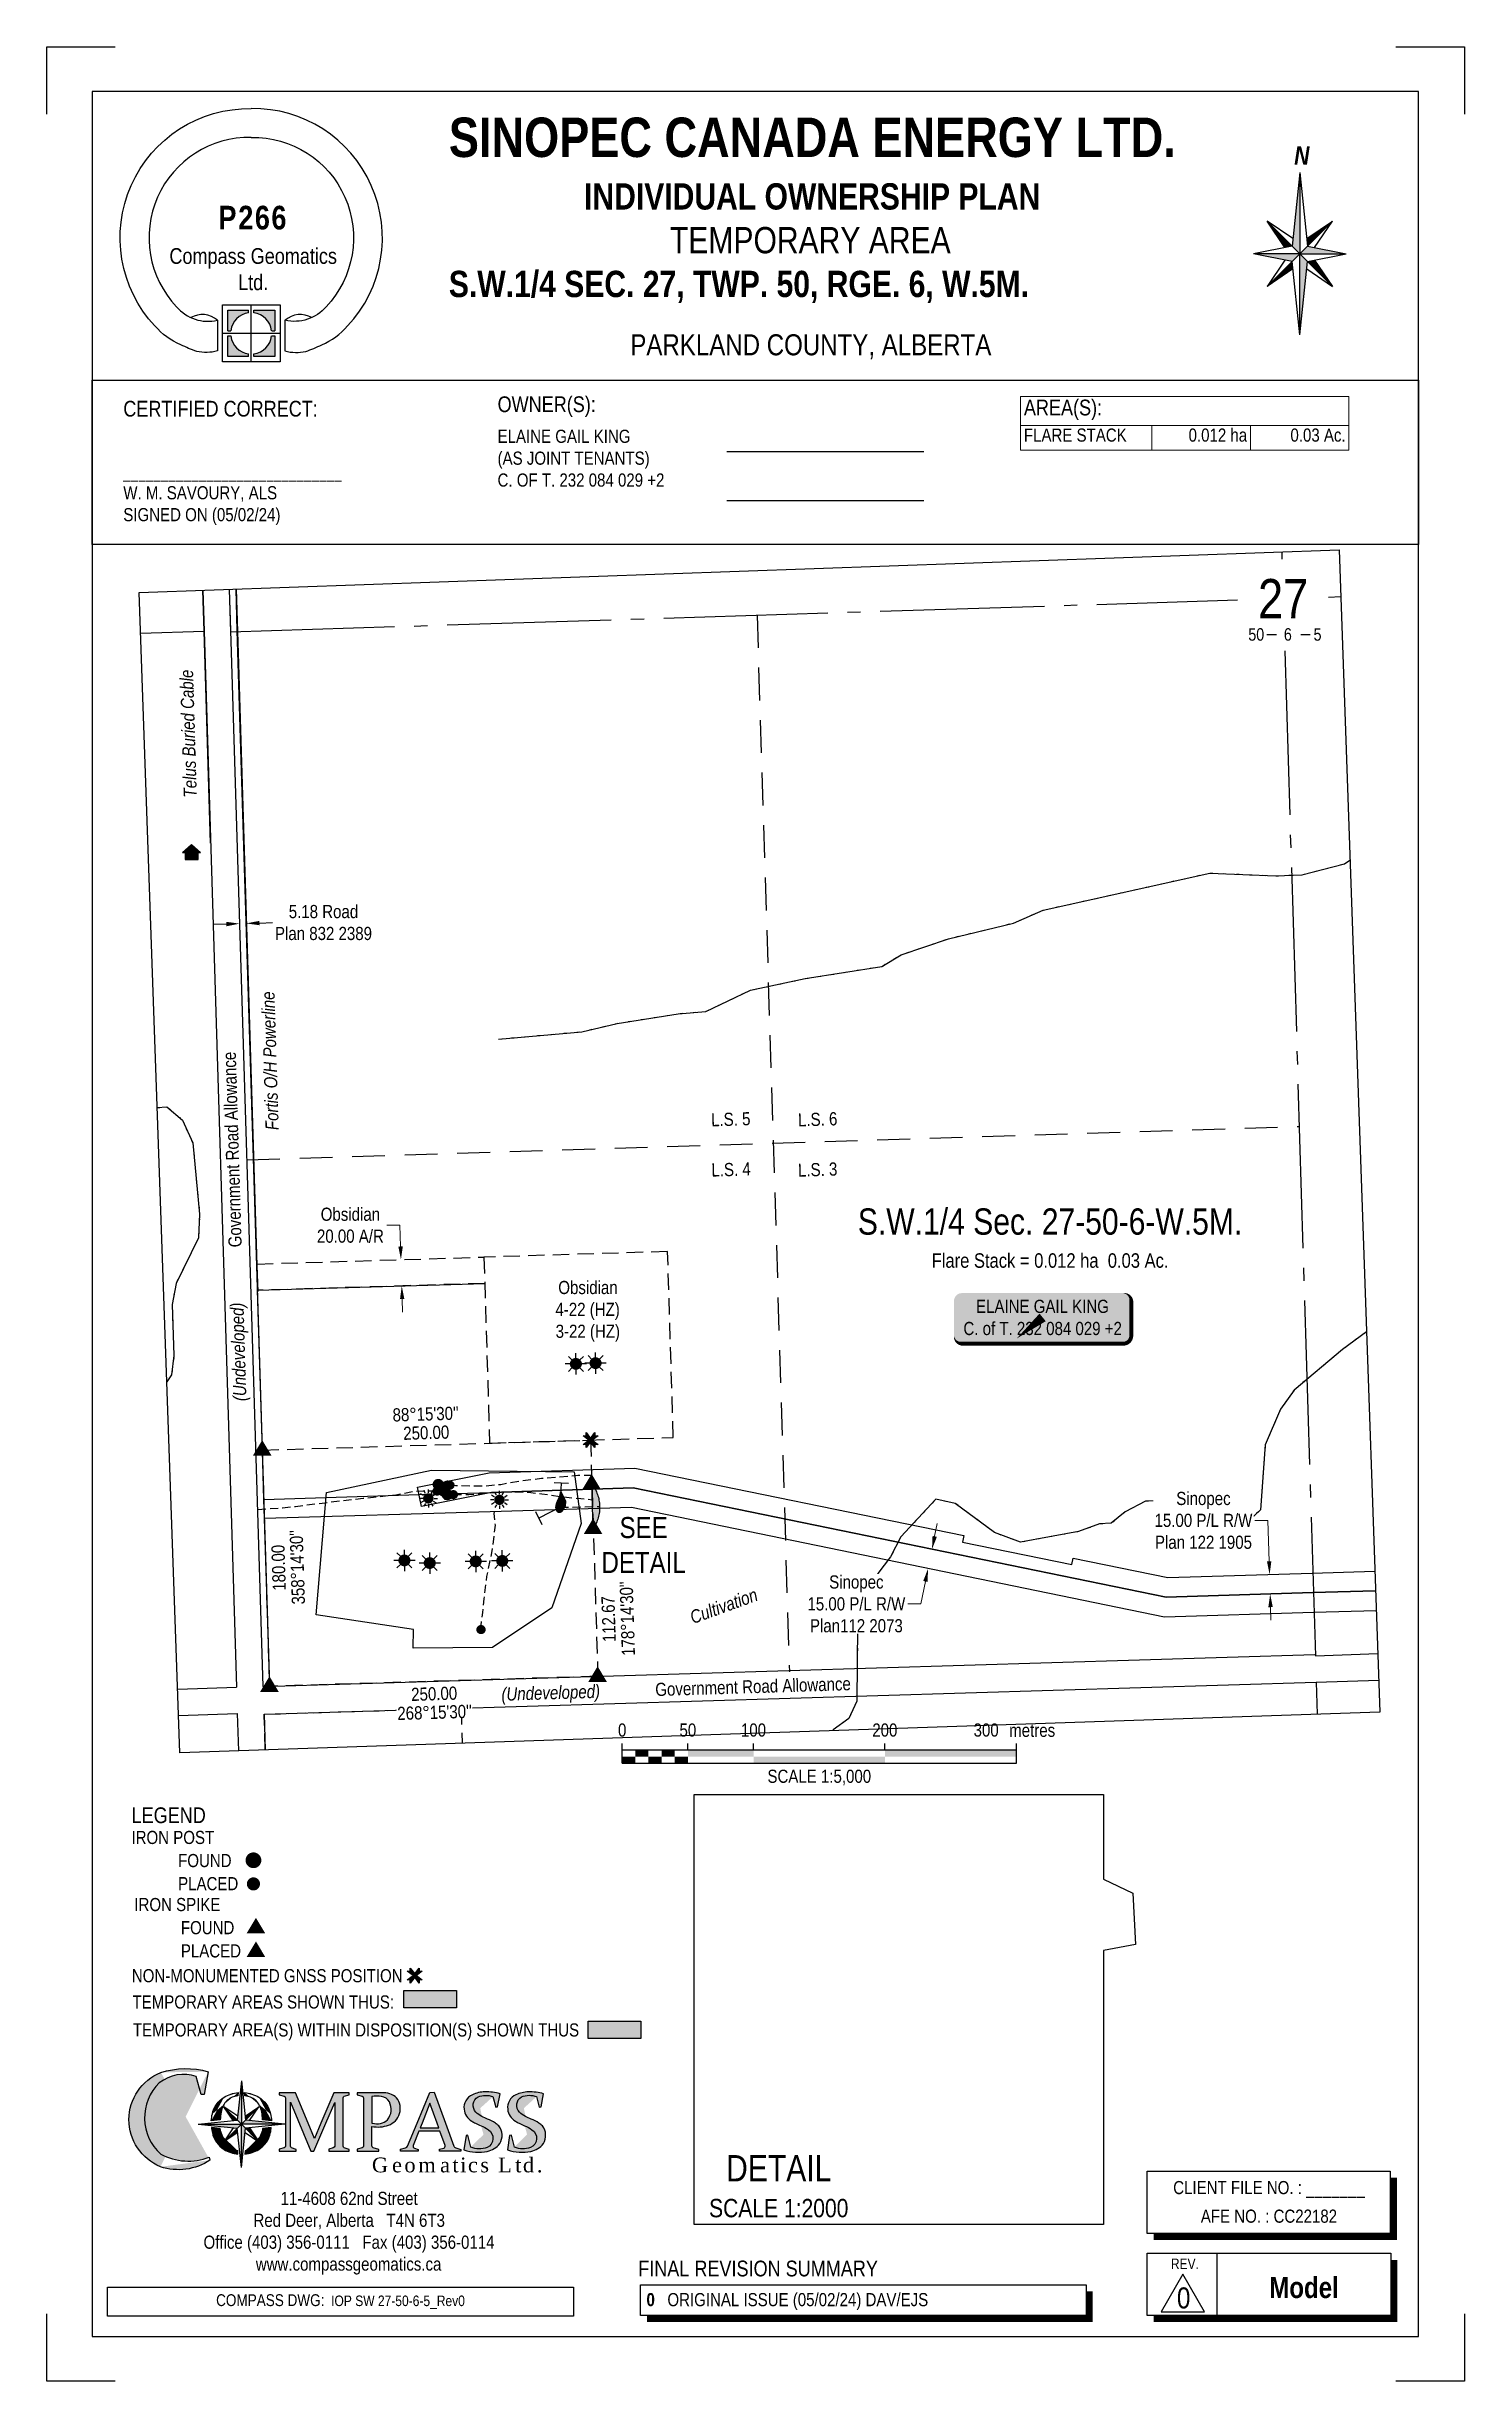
# Paper-space layout 'IOP' of a CAD drawing. Extents: x -2321 to -1242, y 0 to 1778.
# The model-space entities are those that its viewports show. They can reach past a viewport. Long polylines and large blocks are cut down to what shows.
import ezdxf
from ezdxf.enums import TextEntityAlignment as Align

# ---------------------------------------------------------------- set-up
doc = ezdxf.new("R2010")
doc.units = 0
doc.header["$LTSCALE"] = 5
doc.header["$PDSIZE"] = 5
for name, pattern in [('foc-ACCESSROAD', [3.75, 2.5, -1.25]), ('foc-LSD', [8, 5, -3]), ('foc-QUARTERLINE', [33, 25, -3, 2, -3]), ('foc-TIELINE', [1.875, 1.25, -0.625]), ('foc-WHEELTRACKS', [2, 0.4, -1.6]), ('UG_PIPE', [1.875, 1.25, -0.625])]:
    doc.linetypes.add(name, pattern=pattern)
doc.layers.get('Defpoints').update_dxf_attribs({"color": 9})
for name, color, linetype in [('10', 1, 'Continuous'), ('9', 3, 'Continuous'), ('AS-FENCE', 48, 'foc-FENCE'), ('AS-PIPE-AG', 44, 'Continuous'), ('AS-PIPE-UG', 44, 'UG_PIPE'), ('AS-POWER', 104, 'foc-POWER'), ('AS-RESIDENCE', 14, 'Continuous'), ('AS-SYMBOL', 7, 'Continuous'), ('AS-TELUS', 224, 'foc-TEL'), ('C-RW', 13, 'Continuous'), ('C-SYMBOL', 7, 'Continuous'), ('C-WS', 13, 'foc-ACCESSROAD'), ('C-WS-S', 13, 'Continuous'), ('CG-BORDER', 2, 'Continuous'), ('CG-LOGO', 7, 'Continuous'), ('CG-NORTH', 7, 'Continuous'), ('CG-NOTES', 7, 'Continuous'), ('DETAIL-T', 7, 'Continuous'), ('F-AR', 190, 'foc-ACCESSROAD'), ('F-WS', 190, 'foc-ACCESSROAD'), ('F-WS-S', 190, 'Continuous'), ('L-2', 7, 'Continuous'), ('L-AREAREQUIRED', 7, 'Continuous'), ('L-BD', 7, 'Continuous'), ('L-MON', 1, 'Continuous'), ('L-ROAD-T', 7, 'Continuous'), ('L-SEC', 7, 'Continuous'), ('L-SECLBL', 7, 'Continuous'), ('L-SECQ', 8, 'foc-QUARTERLINE'), ('L-SECTION-LSD', 7, 'foc-LSD'), ('L-TITLEDB', 4, 'Continuous'), ('L-TITLEDB-T', 4, 'Continuous'), ('P-TEMP-H', 41, 'Continuous'), ('P-TEMP_WORKSPACE', 46, 'Continuous'), ('P-WORKAREA', 113, 'Continuous'), ('P-WORKAREA-H', 111, 'Continuous'), ('S-1', 1, 'Continuous'), ('S-2', 2, 'Continuous'), ('T-TIE', 201, 'foc-TIELINE'), ('T-WATER-P3', 160, 'foc-WHEELTRACKS')]:
    doc.layers.add(name, color=color, linetype=linetype)
for name, color, linetype, lineweight in [('C-RW-T', 13, 'Continuous', 9), ('F-AR-T', 190, 'Continuous', 9), ('F-WS-T', 190, 'Continuous', 9), ('T-TEXT', 48, 'Continuous', 18)]:
    doc.layers.add(name, color=color, linetype=linetype, lineweight=lineweight)
doc.styles.add('0', font='ARIALN.TTF')
doc.styles.add('100L', font='ARIALN.TTF', dxfattribs={"height": 11})
doc.styles.add('175L', font='ARIALN.TTF', dxfattribs={"height": 20})
doc.styles.add('80', font='ARIALN.TTF', dxfattribs={"height": 10})
doc.styles.add('80CG', font='ARIALN.TTF', dxfattribs={"height": 10})
doc.styles.add('80L', font='ARIALN.TTF', dxfattribs={"height": 10})
doc.styles.add('80LS', font='ARIALNI.TTF', dxfattribs={"height": 10})
doc.styles.add('BOLD', font='ARIALNB.TTF')
doc.styles.add('foc-LtypeFont', font='ARIALN.TTF', dxfattribs={"height": 7.35})
doc.styles.add('SIMPLEX', font='ARIALN.TTF')
doc.linetypes.add('foc-FENCE', pattern='A,10,-1,["X",foc-LtypeFont,S=0.2,R=0,X=-0.625,Y=-0.75],-1.24', length=12.24)
doc.linetypes.add('foc-POWER', pattern='A,6,-1,["P",foc-LtypeFont,S=0.2,R=0,X=-0.625,Y=-0.75],-1.24,4', length=12.24)
doc.linetypes.add('foc-POWER-NOLINE', pattern='A,0,-4,["P",foc-LtypeFont,S=0.2,R=0,X=-0.625,Y=-0.75],-8.24', length=12.24)
doc.linetypes.add('foc-TEL', pattern='A,2,-1,["T",foc-LtypeFont,S=0.2,R=0,X=-0.425,Y=-0.75],-1.24,8', length=12.24)
doc.linetypes.add('foc-TOPO-flowdirection-NOLINE', pattern='A,0,[">",foc-LtypeFont,S=0.3,R=0,X=0,Y=-0.945],-20,[">",foc-LtypeFont,S=0.3,R=0,X=0,Y=-0.945],0', length=20)
doc.dimstyles.new('Compass 5 000', dxfattribs={"dimscale": 5, "dimtxt": 9, "dimasz": 2, "dimexe": 0.2, "dimexo": 0.0625, "dimgap": 0.5, "dimtad": 0, "dimtih": 1, "dimtoh": 1, "dimzin": 0, "dimdsep": 46, "dimtxsty": '80CG', "dimcen": 0.1, "dimse1": 1, "dimse2": 1, "dimclrd": 256, "dimclrt": 256, "dimaunit": 1, "dimadec": 4, "dimazin": 0, "dimtfac": 0.06, "dimtofl": 0, "dimtmove": 0, "dimatfit": 1, "dimfxl": 0.2, "dimtolj": 1, "dimtzin": 0, "dimlwd": -1, "dimarcsym": 0})

psp = doc.layouts.new('IOP')

# ---------------------------------------------------------------- texts
at = {"insert": (-2106.3, 1724), "char_height": 9, "attachment_point": 1, "style": '80L'}
psp.add_mtext_dynamic_manual_height_columns('\\pi91.30477;{\\fArial Narrow|b1|i0|c0|p34;\\H3.3333x;\\C14;SINOPEC CANADA ENERGY LTD.\\fArial Narrow|b0|i0|c0|p34;\\P\\pi194.27954;\\fArial Narrow|b1|i0|c0|p34;\\H0.66666x;\\C256;INDIVIDUAL OWNERSHIP PLAN\\P\\pi259.63294;\\fArial Narrow|b0|i0|c0|p34;TEMPORARY AREA\\H0.9x;\\P\\pi146.57464;\\fArial Narrow|b1|i0|c0|p34;\\H1.1111x;S.W.1/4 SEC. 27, TWP. 50, RGE. 6, W.5M.}\\P\\pi366.2952;\\P\\pi229.50222;{\\H1.7778x;PARKLAND COUNTY, ALBERTA}', width=732.59, gutter_width=45, heights=[0], dxfattribs=at)
at = {"layer": 'CG-NOTES', "color": 14, "style": '80'}
psp.add_text('LEGEND', height=12, dxfattribs=at).set_placement((-2256.6, 425.1))
at = {"layer": 'CG-NOTES', "style": '80L'}
psp.add_text('IRON POST                                                             ', height=10, dxfattribs=at).set_placement((-2256.7, 419.2), align=Align.TOP_LEFT)
at = {"layer": 'CG-NOTES'}
for s, style, p in [('           FOUND                                                       ', '80L', (-2256.2, 391.6)), ('           PLACED                                                      ', '80L', (-2256.2, 374)), ('IRON SPIKE', '80L', (-2254.5, 358.1)), ('           FOUND                                                       ', '80L', (-2254.1, 340.5)), ('           PLACED                                                       ', '80L', (-2254.1, 322.8)), ('NON-MONUMENTED GNSS POSITION', '80', (-2256.4, 303.9)), ('TEMPORARY AREAS SHOWN THUS:', '80', (-2255.9, 283.9)), ('TEMPORARY AREA(S) WITHIN DISPOSITION(S) SHOWN THUS', '80L', (-2255.6, 262.6))]:
    psp.add_text(s, height=10, dxfattribs=dict(at, style=style)).set_placement(p)
at = {"layer": 'CG-NOTES', "attachment_point": 1, "style": '80L'}
for s, width, insert, char_height in [('{\\C14;OWNER(S):}', 78.323, (-1977.9, 1511.7), 12), ('{\\H1.1111x;ELAINE GAIL KING\\P(AS JOINT TENANTS)\\PC. OF T. 232 084 029 +2}', 168.458, (-1977.9, 1486.3), 9)]:
    psp.add_mtext_dynamic_manual_height_columns(s, width=width, gutter_width=45, heights=[0], dxfattribs=dict(at, insert=insert, char_height=char_height))
at = {"layer": 'CG-NOTES', "attachment_point": 1, "style": '80'}
for s, insert, char_height, width in [('\\pi77.33221;11-4608 62nd Street\\P\\pi56.72512;Red Deer, Alberta   T4N 6T3\\P\\pi18.6726;Office (403) 356-0111   Fax (403) 356-0114\\P\\pi58.50547;www.compassgeomatics.ca', (-2220.5, 144.3), 10, 257.83), ('\\pi80.97022;{\\H1.125x;\\C14;COMPASS DWG:}  IOP SW 27-50-6-5_Rev0', (-2273.2, 66.3), 8, 350.451)]:
    psp.add_mtext(s, dxfattribs=dict(at, insert=insert, char_height=char_height, width=width))
at = {"layer": 'DETAIL-T', "color": 3, "insert": (-1763.8, 148.5), "char_height": 20, "width": 116.975, "attachment_point": 5, "style": '80CG'}
psp.add_mtext('DETAIL\\P{\\H0.7x;SCALE 1:2000}', dxfattribs=at)

msp = doc.modelspace()

# ---------------------------------------------------------------- texts
at = {"layer": 'AS-POWER', "insert": (646077.14, 5912539.586), "char_height": 9.99744, "attachment_point": 1, "rotation": 91.756698, "style": '80L'}
msp.add_mtext_dynamic_manual_height_columns('{\\fArial Narrow|b0|i1|c0|p34;Fortis O/H Powerline}', width=105.25036, gutter_width=49.987, heights=[0], dxfattribs=at)
at = {"layer": 'AS-TELUS', "insert": (646014.827, 5912792.933), "char_height": 9.99744, "attachment_point": 1, "rotation": 91.756698, "style": '80L'}
msp.add_mtext_dynamic_manual_height_columns('{\\fArial Narrow|b0|i1|c0|p34;Telus Buried Cable}', width=97.21013, gutter_width=49.987, heights=[0], dxfattribs=at)
at = {"layer": 'C-SYMBOL', "color": 3, "style": '175L'}
msp.add_text('S.W.1/4 Sec. 27-50-6-W.5M.', height=19.99487, dxfattribs=at).set_placement((646674.498, 5912454.142), align=Align.BOTTOM_CENTER)
at = {"layer": 'DETAIL-T', "color": 3, "insert": (646364.995, 5912223.769), "char_height": 15.9959, "width": 63.61981, "attachment_point": 5, "style": '80CG'}
msp.add_mtext('SEE\\PDETAIL', dxfattribs=at)
at = {"layer": 'F-WS-T', "insert": (646297.722, 5912424.911), "char_height": 9.99744, "attachment_point": 1, "style": '80L'}
msp.add_mtext_dynamic_manual_height_columns('\\pi2.28679;Obsidian\\P\\pi0.11477;4-22 (HZ)\\P\\pi0.27844;3-22 (HZ)', width=48.39591, gutter_width=49.987, heights=[0], dxfattribs=at)
at = {"layer": 'L-AREAREQUIRED', "color": 5, "style": '100L'}
msp.add_text('Flare Stack = 0.012 ha  0.03 Ac.', height=10.99718, dxfattribs=at).set_placement((646674.498, 5912431.648), align=Align.BOTTOM_CENTER)
at = {"layer": 'L-BD', "style": '80L'}
for s, rotation, p in [("88°15'30''", 1.7242, (646199.019, 5912323.577)), ('250.00', 1.7242, (646199.448, 5912309.337)), ('250.00', 1.7477, (646205.491, 5912110.531))]:
    msp.add_text(s, height=9.9974, rotation=rotation, dxfattribs=at).set_placement(p, align=Align.MIDDLE)
at = {"layer": 'L-BD', "linetype": 'Continuous', "style": '80L'}
for s, height, rotation, p in [('180.00', 9.9974, 91.7538, (646087, 5912206.437)), ("358°14'30''", 9.99744, 91.7538, (646101.24, 5912206.873)), ("178°14'30''", 9.99744, 91.7653, (646352.546, 5912167.76)), ('112.67', 9.9974, 91.7653, (646338.307, 5912167.321))]:
    msp.add_text(s, height=height, rotation=rotation, dxfattribs=at).set_placement(p, align=Align.MIDDLE)
at = {"layer": 'L-ROAD-T', "style": '80L'}
for rotation, p in [(91.756698, (646051.696, 5912524.946)), (1.747726, (646448.311, 5912115.992))]:
    msp.add_text('Government Road Allowance', height=9.99744, rotation=rotation, dxfattribs=at).set_placement(p, align=Align.MIDDLE_CENTER)
at = {"layer": 'T-TEXT', "style": '80LS'}
for rotation, p in [(91.756698, (646056.422, 5912370.87)), (1.747726, (646294.235, 5912111.29))]:
    msp.add_text('(Undeveloped)', height=9.99744, rotation=rotation, dxfattribs=at).set_placement(p, align=Align.MIDDLE_CENTER)
at = {"layer": 'T-TEXT', "insert": (646398.586, 5912172.725), "char_height": 9.99744, "attachment_point": 1, "rotation": 20, "style": '80L'}
msp.add_mtext_dynamic_manual_height_columns('\\pi0.61601;{\\fArial Narrow|b0|i1|c0|p34;Cultivation}', width=53.38781, gutter_width=47.488, heights=[0], dxfattribs=at)

# ---------------------------------------------------------------- blocks, each defined once
blk = doc.blocks.new('cg-north')
at = {"linetype": 'Continuous'}
for points in [[(-0.3, 62), (-6.2, 6), (-0.3, 0.1)], [(-25.2, 25), (-11.6, 4.9), (-6.2, 6)], [(24.6, 25), (5, 11.8), (5.6, 6)], [(-0.3, 0.1), (-35.5, 0.1), (-6.2, -5.8)], [(5.6, 6), (-0.3, 0.1), (34.9, 0.1)], [(5.6, -5.8), (-0.3, 0.1), (-0.3, -61.7)], [(-5.6, -11.5), (-6.2, -5.8), (-25.2, -24.8)], [(11, -4.7), (5.6, -5.8), (24.6, -24.8)]]:
    blk.add_hatch(color=14, dxfattribs=at).paths.add_polyline_path(points)
at = {"color": 14, "linetype": 'Continuous'}
for p, q in [((-0.3, 62), (-6.2, 6)), ((-0.3, 62), (-0.3, 0.1)), ((-0.3, 62), (5.6, 6)), ((-0.3, 0.1), (-25.2, 25)), ((-11.6, 4.9), (-25.2, 25)), ((-5.6, 11.8), (-25.2, 25)), ((-0.3, 0.1), (24.6, 25)), ((5, 11.8), (24.6, 25)), ((11, 4.9), (24.6, 25)), ((-6.2, 6), (-35.5, 0.1)), ((-0.3, 0.1), (-35.5, 0.1)), ((-6.2, -5.8), (-35.5, 0.1)), ((-0.3, 0.1), (-25.2, -24.8)), ((-0.3, 0.1), (24.6, -24.8)), ((-0.3, -61.7), (-0.3, 0.1)), ((-0.3, 0.1), (34.9, 0.1)), ((5.6, 6), (34.9, 0.1)), ((5.6, -5.8), (34.9, 0.1)), ((-11.6, -4.7), (-25.2, -24.8)), ((-5.6, -11.5), (-25.2, -24.8)), ((-0.3, -61.7), (-6.2, -5.8)), ((-0.3, -61.7), (5.6, -5.8)), ((5, -11.5), (24.6, -24.8)), ((10.9, -4.5), (11, -4.7)), ((11, -4.7), (24.6, -24.8))]:
    blk.add_line(p, q, dxfattribs=at)
at = {"color": 14, "linetype": 'Continuous', "insert": (-10.2, 82), "char_height": 14, "width": 22.782, "attachment_point": 1, "style": '80CG'}
blk.add_mtext('\\pi5.63716;{\\fArial Narrow|b1|i1|c0|p34;N}', dxfattribs=at)
blk = doc.blocks.new('*U59')
at = {"layer": 'Defpoints'}
for p, q in [((0, 1778), (52.2, 1778)), ((0, 1726.5), (0, 1778)), ((1027.2, 1778), (1079.5, 1778)), ((1079.5, 1778), (1079.5, 1726.5)), ((0, 0), (0, 51.5)), ((1079.5, 51.5), (1079.5, 0)), ((52.2, 0), (0, 0)), ((1079.5, 0), (1027.2, 0))]:
    blk.add_line(p, q, dxfattribs=at)
at = {"layer": 'S-1'}
for p, q in [((0, 1778), (0, 1778)), ((1079.5, 1778), (1079.5, 1778)), ((0, 0), (0, 0)), ((1079.5, 0), (1079.5, 0))]:
    blk.add_line(p, q, dxfattribs=at)
at = {"layer": 'S-2'}
blk.add_lwpolyline([(34.7, 34), (1044.7, 34), (1044.7, 1744), (34.7, 1744)], close=True, dxfattribs=at)
at = {"style": '80', "flags": 1}
blk.add_attdef('PAGENUMBER', (52.2, 51.5), '', height=10, rotation=90, dxfattribs=at)
blk = doc.blocks.new('STAMP')
at = {"linetype": 'Continuous'}
h = blk.add_hatch(color=256, dxfattribs=at)
h.dxf.hatch_style = 1
h.paths.add_polyline_path([(-3.5, -57.3), (-3.5, -55.2), (-19.4, -55.2), (-19.4, -70.8), (-17, -70.8, -0.341095)])
h.paths.add_polyline_path([(14.1, -70.8), (16.5, -70.8), (16.5, -55.2), (0.5, -55.2), (0.5, -57.3, -0.341095)])
h.paths.add_polyline_path([(0.5, -88.4), (0.5, -90.4), (16.5, -90.4), (16.5, -74.8), (14.1, -74.8, -0.341095)])
h.paths.add_polyline_path([(-17, -74.8), (-19.4, -74.8), (-19.4, -90.4), (-3.5, -90.4), (-3.5, -88.4, -0.341095)])
for p, q in [((-1.5, -94.4), (-1.5, -51.2)), ((-19.4, -70.8), (-17, -70.8)), ((-3.5, -57.3), (-3.5, -55.2)), ((0.5, -57.3), (0.5, -55.2)), ((14.1, -70.8), (16.5, -70.8)), ((-23.4, -72.8), (20.5, -72.8)), ((-19.4, -74.8), (-17, -74.8)), ((-3.5, -90.4), (-3.5, -88.4)), ((0.5, -90.4), (0.5, -88.4)), ((14.1, -74.8), (16.5, -74.8))]:
    blk.add_line(p, q, dxfattribs=at)
at = {"linetype": 'Continuous', "flags": 128}
for points in [[(-1.5, 76.4, 0.665153), (-58.4, -52.5, 0.284669), (-27.2, -62.8), (-27.2, -86.2, -0.121434), (-43, -86.6, -0.034119), (-55.1, -81.5, -0.115846), (-74.8, -67.2, -0.661414), (-1.5, 98.4, 0.661414)], [(-1.5, 76.4, -0.665153), (55.5, -52.5, -0.284669), (24.2, -62.8), (24.2, -86.2, 0.121434), (40.1, -86.6, 0.034119), (52.2, -81.5, 0.115846), (71.9, -67.2, 0.661414), (-1.5, 98.4, -0.661414)]]:
    blk.add_lwpolyline(points, format="xyb", dxfattribs=at)
at = {"linetype": 'Continuous'}
blk.add_lwpolyline([(20.5, -94.4), (-23.4, -94.4), (-23.4, -51.2), (20.5, -51.2)], close=True, dxfattribs=at)
for points in [[(-19.4, -70.8), (-19.4, -55.2), (-3.5, -55.2)], [(0.5, -55.2), (16.5, -55.2), (16.5, -70.8)], [(-3.5, -90.4), (-19.4, -90.4), (-19.4, -74.8)], [(16.5, -74.8), (16.5, -90.4), (0.5, -90.4)]]:
    blk.add_lwpolyline(points, dxfattribs=at)
for centre, radius, start, end in [((-38.8, -76.5), 18, 49.7767, 119.1818), ((-1.5, -72.8), 15.7, 97.3315, 172.6685), ((-1.5, -72.8), 15.7, 7.3315, 82.6685), ((35.9, -76.5), 18, 60.8182, 130.2233), ((-1.5, -72.8), 15.7, 187.3315, 262.6685), ((-1.5, -72.8), 15.7, 277.3315, 352.6685)]:
    blk.add_arc(centre, radius, start, end, dxfattribs=at)
at = {"linetype": 'Continuous', "attachment_point": 5, "style": '80CG'}
for s, width, insert, char_height in [('{\\fArial Narrow|b1|i0|c0|p34;\\T1.1;P266}', 51.54, (0, 15.2), 18), ('Compass Geomatics\\PLtd.', 127.184, (0, -24), 12)]:
    blk.add_mtext_dynamic_manual_height_columns(s, width=width, gutter_width=45, heights=[0], dxfattribs=dict(at, insert=insert, char_height=char_height))
blk = doc.blocks.new('*T72')
at = {"layer": 'Defpoints', "color": 8, "linetype": 'ByBlock', "lineweight": 0, "transparency": 16777216}
for p, q in [((0, 0), (250, 0)), ((0, 0), (0, -40.9)), ((250, 0), (250, -40.9)), ((0, -22), (250, -22)), ((100, -22), (100, -40.9)), ((175, -22), (175, -40.9)), ((0, -40.9), (250, -40.9))]:
    blk.add_line(p, q, dxfattribs=at)
at = {"layer": 'CG-NOTES', "color": 154, "transparency": 16777216, "insert": (2.5, -2.3), "char_height": 12, "width": 245, "attachment_point": 1, "style": 'BOLD'}
blk.add_mtext('{\\fArial Narrow|b0|i0|c0|p34;\\C14;AREA(S):}', dxfattribs=at)
at = {"layer": 'CG-NOTES', "transparency": 16777216, "char_height": 10, "style": '0'}
for s, insert, width, attachment_point in [('FLARE STACK', (2.5, -24.3), 95, 1), ('0.012 ha', (172.5, -24.3), 70, 3), ('0.03 Ac.', (247.5, -24.3), 70, 3)]:
    blk.add_mtext(s, dxfattribs=dict(at, insert=insert, width=width, attachment_point=attachment_point))
blk = doc.blocks.new('c_logo')
h = blk.add_hatch(color=256)
edge = h.paths.add_edge_path()
edge.add_arc((-141.8, -18.9), 63, 74.1661, 107.5113, ccw=False)
edge.add_line((-124.6, 41.7), (-127.8, 24.4))
edge.add_line((-127.8, 24.4), (-129.9, 24.3))
edge.add_line((-129.9, 24.3), (-133.7, 38))
edge.add_arc((-143.5, 10.5), 29.1, 70.3832, 129.1598)
edge.add_arc((-136.2, 6.6), 36.9, 134.0613, 228.3206)
edge.add_arc((-139.8, 16.8), 43.2, 241.0325, 291.7344)
edge.add_line((-123.8, -23.3), (-123.3, -25.7))
edge.add_arc((-147.3, 10.4), 43.4, 251.5179, 303.5841, ccw=False)
edge.add_arc((-146.1, 5.2), 38.8, 112.1026, 247.4698, ccw=False)
h = blk.add_hatch(color=256)
edge = h.paths.add_edge_path()
edge.add_arc((-89, 1.8), 33.4, 166.6682, 175.6601, ccw=False)
edge.add_arc((-102.3, 5.6), 19.6, 121.6531, 168.6953, ccw=False)
edge.add_arc((-99.6, 0.9), 25, 95.0736, 121.1383, ccw=False)
edge.add_line((-101.8, 25.8), (-102.1, 23.3))
edge.add_arc((-99.9, 6.4), 17.1, 97.444, 127.0912)
edge.add_arc((-98.7, 8.4), 16.4, 134.7148, 171.0442)
edge.add_arc((-73.8, 3.2), 41.8, 169.3159, 177.5034)
edge.add_line((-115.5, 5), (-122.3, 4.3))
at = {"linetype": 'Continuous'}
for points in [[(-99.4, 34.7), (-102.5, 4.9), (-99.4, 1.7)], [(-99.4, 1.7), (-132.4, 1.7), (-102.5, -1.4)], [(-112.7, 15), (-105.6, 4.5), (-102.5, 4.9)], [(-96.3, 4.9), (-99.4, 1.7), (-66.4, 1.7)], [(-96.3, -1.4), (-99.4, 1.7), (-99.4, -31.3)], [(-86.1, 15), (-96.6, 7.9), (-96.3, 4.9)], [(-102.2, -4.5), (-102.5, -1.4), (-112.7, -11.6)], [(-93.2, -1.1), (-96.3, -1.4), (-86.1, -11.6)]]:
    blk.add_hatch(color=14, dxfattribs=at).paths.add_polyline_path(points)
h = blk.add_hatch(color=256)
edge = h.paths.add_edge_path()
edge.add_arc((-99.1, 0.9), 25, 58.8617, 85.0803, ccw=False)
edge.add_arc((-96.4, 5.6), 19.6, 11.3047, 58.3469, ccw=False)
edge.add_arc((-109.7, 1.8), 33.4, 4.3278, 13.3318, ccw=False)
edge.add_line((-76.4, 4.3), (-83.2, 5))
edge.add_arc((-124.9, 3.2), 41.8, 2.487, 10.6841)
edge.add_arc((-100.1, 8.4), 16.4, 8.9558, 45.2852)
edge.add_arc((-98.8, 6.4), 17.1, 52.9088, 82.7833)
edge.add_line((-96.7, 23.3), (-97, 25.8))
h = blk.add_hatch(color=256)
edge = h.paths.add_edge_path()
edge.add_line((-48.6, 2.5), (-58.3, 25.6))
edge.add_line((-58.3, 25.6), (-70.6, 25.6))
edge.add_line((-70.6, 25.6), (-70.6, 24.2))
edge.add_line((-70.6, 24.2), (-66.8, 23))
edge.add_arc((-67.2, 21.6), 1.5, 0, 72.6157, ccw=False)
edge.add_line((-65.7, 21.6), (-65.7, 2.5))
edge.add_line((-65.7, 2.5), (-65.7, -14.9))
edge.add_arc((-67.2, -14.9), 1.5, -73.424, 0, ccw=False)
edge.add_line((-66.8, -16.3), (-70.5, -17.4))
edge.add_line((-70.5, -17.4), (-70.5, -18.9))
edge.add_line((-70.5, -18.9), (-57.6, -18.9))
edge.add_line((-57.6, -18.9), (-57.6, -17.5))
edge.add_line((-57.6, -17.5), (-61.1, -16.4))
edge.add_arc((-60.6, -15), 1.5, 180, 252.4646, ccw=False)
edge.add_line((-62.1, -15), (-62.1, 2.5))
edge.add_line((-62.1, 2.5), (-62.1, 18.4))
edge.add_line((-62.1, 18.4), (-46.4, -18.9))
edge.add_line((-46.4, -18.9), (-44.1, -18.9))
edge.add_line((-44.1, -18.9), (-35, 2.5))
edge.add_line((-35, 2.5), (-28.3, 18.3))
edge.add_line((-28.3, 18.3), (-28.3, 2.5))
edge.add_line((-28.3, 2.5), (-28.3, -15))
edge.add_arc((-29.8, -15), 1.5, -73.424, 0, ccw=False)
edge.add_line((-29.4, -16.4), (-32.7, -17.4))
edge.add_line((-32.7, -17.4), (-32.7, -18.9))
edge.add_line((-32.7, -18.9), (-17.3, -18.9))
edge.add_line((-17.3, -18.9), (-17.3, -17.5))
edge.add_line((-17.3, -17.5), (-21, -16.3))
edge.add_arc((-20.5, -14.9), 1.5, 180, 252.4646, ccw=False)
edge.add_line((-22, -14.9), (-22, 2.5))
edge.add_line((-22, 2.5), (-22, 21.7))
edge.add_arc((-20.5, 21.7), 1.5, 107.3843, 180, ccw=False)
edge.add_line((-21, 23.1), (-17.4, 24.2))
edge.add_line((-17.4, 24.2), (-17.4, 25.6))
edge.add_line((-17.4, 25.6), (-29.1, 25.6))
edge.add_line((-29.1, 25.6), (-38.8, 2.5))
edge.add_line((-38.8, 2.5), (-43.7, -9.1))
edge.add_line((-43.7, -9.1), (-48.6, 2.5))
h = blk.add_hatch(color=256)
h.paths.add_polyline_path([(7.6, 25.6), (-11.1, 25.6), (-11.1, 24.2), (-7.3, 23, -0.326805), (-6.3, 21.6), (-6.3, -14.9, -0.331803), (-7.4, -16.3), (-11.1, -17.4), (-11.1, -18.9), (5.3, -18.9), (5.3, -17.5), (1, -16.2, -0.327162), (0, -14.7), (0, 0, 0.135693), (12.6, 1, 0.518306), (18.8, 21.8, 0.201798)])
h.paths.add_polyline_path([(0, 22.9, -0.05909), (7.3, 22.8, -0.236459), (13.3, 18.7, -0.297964), (11.9, 5.1, -0.269959), (0.5, 2.5, -0.011455), (0, 2.6)], flags=16)
h = blk.add_hatch(color=256)
h.paths.add_polyline_path([(47.4, 26.1), (44.1, 25.8), (34.4, 2.5), (27.1, -15, -0.225541), (25.7, -16.2), (21.8, -17.4), (21.8, -18.9), (34.7, -18.9), (35.3, -18.9), (35.3, -17.5), (32.4, -16.6, -0.43446), (31.4, -14.6), (35.8, -3.6), (51.8, -3.6), (55.7, -14.5, -0.430441), (54.7, -16.5), (51.5, -17.4), (51.5, -18.9), (67.8, -18.9), (67.8, -17.5), (63.9, -16.3, -0.232291), (62.4, -14.9), (56.1, 2.5)])
h.paths.add_polyline_path([(44.1, 17.7), (49.6, 2.5), (50.9, -1.1), (36.8, -1.1), (38.2, 2.5)], flags=16)
h = blk.add_hatch(color=256)
edge = h.paths.add_edge_path()
edge.add_arc((103.3, 50.8), 54.1, 243.1997, 248.1345)
edge.add_arc((69.9, -30.2), 33.5, 55.7647, 66.7239, ccw=False)
edge.add_arc((84.5, -9), 7.7, -65.6478, 57.1428, ccw=False)
edge.add_arc((81.8, 0.7), 17.7, 248.3428, 289.4425, ccw=False)
edge.add_line((75.3, -15.8), (73.1, -6.7))
edge.add_line((73.1, -6.7), (71.7, -6.9))
edge.add_line((71.7, -6.9), (70.1, -17.8))
edge.add_arc((81.2, 14.2), 33.9, 250.8905, 281.4155)
edge.add_arc((84.6, -3.1), 16.2, 281.7683, 321.9948)
edge.add_arc((87.3, -7), 11.8, 328.8789, 398.35)
edge.add_arc((79.7, -17.6), 24.7, 46.7096, 54.4302)
edge.add_arc((79.7, -17.6), 24.7, 54.4302, 70.3091)
edge.add_arc((139.4, 119.6), 125, 243.6166, 245.7228, ccw=False)
edge.add_arc((89.5, 20.6), 14.2, 223.2297, 246.3738, ccw=False)
edge.add_arc((84.7, 16.1), 7.62, 121.2723, 223.353, ccw=False)
edge.add_arc((86.6, 7.5), 16.2, 69.6826, 111.1397, ccw=False)
edge.add_line((92.2, 22.7), (94.3, 14.7))
edge.add_line((94.3, 14.7), (95.6, 14.9))
edge.add_line((95.6, 14.9), (97.6, 24.9))
edge.add_arc((87.2, -14.4), 40.7, 75.2956, 91.6843)
edge.add_arc((86, 5.6), 20.7, 89.7518, 117.221)
edge.add_arc((80.5, 14.4), 10.4, 112.8657, 186.9967)
edge.add_arc((81.9, 14.2), 11.8, 185.0082, 240.0685)
edge.add_arc((103.3, 50.8), 54.1, 239.829, 243.1997)
h = blk.add_hatch(color=256)
edge = h.paths.add_edge_path()
edge.add_arc((136.5, 50.8), 54.1, 243.1997, 248.1345)
edge.add_arc((103.1, -30.2), 33.5, 55.7647, 66.7239, ccw=False)
edge.add_arc((117.7, -9), 7.7, -65.6478, 57.1428, ccw=False)
edge.add_arc((115, 0.7), 17.7, 248.3428, 289.4425, ccw=False)
edge.add_line((108.5, -15.8), (106.3, -6.7))
edge.add_line((106.3, -6.7), (104.8, -6.9))
edge.add_line((104.8, -6.9), (103.3, -17.8))
edge.add_arc((114.4, 14.2), 33.9, 250.8905, 281.4155)
edge.add_arc((117.8, -3.1), 16.2, 281.7683, 321.9948)
edge.add_arc((120.5, -7), 11.8, 328.8789, 398.35)
edge.add_arc((112.8, -17.6), 24.7, 46.7096, 54.4302)
edge.add_arc((112.8, -17.6), 24.7, 54.4302, 70.3091)
edge.add_arc((172.5, 119.6), 125, 243.6166, 245.7228, ccw=False)
edge.add_arc((122.7, 20.6), 14.2, 223.2297, 246.3738, ccw=False)
edge.add_arc((117.9, 16.1), 7.62, 121.2723, 223.353, ccw=False)
edge.add_arc((119.8, 7.5), 16.2, 69.6826, 111.1397, ccw=False)
edge.add_line((125.4, 22.7), (127.5, 14.7))
edge.add_line((127.5, 14.7), (128.8, 14.9))
edge.add_line((128.8, 14.9), (130.8, 24.9))
edge.add_arc((120.4, -14.4), 40.7, 75.2956, 91.6843)
edge.add_arc((119.2, 5.6), 20.7, 89.7518, 117.221)
edge.add_arc((113.7, 14.4), 10.4, 112.8657, 186.9967)
edge.add_arc((115.1, 14.2), 11.8, 185.0082, 240.0685)
edge.add_arc((136.5, 50.8), 54.1, 239.829, 243.1997)
h = blk.add_hatch(color=256)
edge = h.paths.add_edge_path()
edge.add_arc((-89, 3), 33.4, 186.7164, 193.3318)
edge.add_arc((-102.3, -0.8), 19.6, 191.3047, 238.3469)
edge.add_arc((-99.6, 3.9), 25, 238.8617, 264.5936)
edge.add_line((-102, -21), (-102.2, -18.5))
edge.add_arc((-99.9, -1.6), 17.1, 232.9088, 262.0641, ccw=False)
edge.add_arc((-98.7, -3.6), 16.4, 188.9558, 225.2852, ccw=False)
edge.add_arc((-73.8, 1.6), 41.8, 184.3813, 190.6841, ccw=False)
edge.add_line((-115.5, -1.6), (-122.2, -0.9))
h = blk.add_hatch(color=256)
edge = h.paths.add_edge_path()
edge.add_arc((-124.9, 1.6), 41.8, 349.3159, 355.6284, ccw=False)
edge.add_arc((-100.1, -3.6), 16.4, 314.7148, 351.0442, ccw=False)
edge.add_arc((-98.8, -1.6), 17.1, 277.7082, 307.0912, ccw=False)
edge.add_line((-96.5, -18.5), (-96.8, -21))
edge.add_arc((-99.1, 3.9), 25, 275.2524, 301.1383)
edge.add_arc((-96.4, -0.8), 19.6, 301.6531, 348.6953)
edge.add_arc((-109.7, 3), 33.4, 346.6682, 353.2958)
edge.add_line((-76.6, -0.9), (-83.3, -1.6))
at = {"color": 14, "linetype": 'Continuous'}
for p, q in [((-99.4, 34.7), (-102.5, 4.9)), ((-99.4, 34.7), (-99.4, 1.7)), ((-99.4, 34.7), (-96.3, 4.9)), ((-132.4, 1.7), (-102.5, 4.9)), ((-132.4, 1.7), (-102.5, -1.4)), ((-132.4, 1.7), (-99.4, 1.7)), ((-99.4, 1.7), (-112.7, 15)), ((-105.6, 4.5), (-112.7, 15)), ((-102.2, 7.9), (-112.7, 15)), ((-99.4, 1.7), (-112.7, -11.6)), ((-99.4, 1.7), (-86.1, 15)), ((-66.4, 1.7), (-99.4, 1.7)), ((-99.4, 1.7), (-86.1, -11.6)), ((-99.4, -31.3), (-99.4, 1.7)), ((-96.6, 7.9), (-86.1, 15)), ((-66.4, 1.7), (-96.3, 4.9)), ((-66.4, 1.7), (-96.3, -1.4)), ((-93.2, 4.5), (-86.1, 15)), ((-105.6, -1.1), (-112.7, -11.6)), ((-102.2, -4.5), (-112.7, -11.6)), ((-99.4, -31.3), (-102.5, -1.4)), ((-99.4, -31.3), (-96.3, -1.4)), ((-96.6, -4.5), (-86.1, -11.6)), ((-93.2, -1.1), (-86.1, -11.6))]:
    blk.add_line(p, q, dxfattribs=at)
at = {"flags": 128}
for points in [[(-160.8, 41.1, -0.146532), (-124.6, 41.7), (-127.8, 24.4), (-129.9, 24.3), (-133.7, 38, 0.262236), (-161.9, 33.1, 0.436158), (-160.8, -21, 0.22491), (-123.8, -23.3), (-123.3, -25.7, -0.231173), (-161, -30.7, -0.670499)], [(-122.3, 4.3, -0.039254), (-121.5, 9.5, -0.208192), (-112.6, 22.3, -0.114221), (-101.8, 25.8), (-102.1, 23.3, 0.130087), (-110.2, 20, 0.159858), (-114.8, 10.9, 0.03574), (-115.5, 5)], [(-97, 25.8, -0.114902), (-86.2, 22.3, -0.208192), (-77.2, 9.5, -0.039307), (-76.4, 4.3), (-83.2, 5, 0.035782), (-83.9, 10.9, 0.159858), (-88.5, 20, 0.131095), (-96.7, 23.3)], [(-48.6, 2.5), (-58.3, 25.6), (-70.6, 25.6), (-70.6, 24.2), (-66.8, 23, -0.327892), (-65.7, 21.6), (-65.7, 2.5), (-65.7, -14.9, -0.331803), (-66.8, -16.3), (-70.5, -17.4), (-70.5, -18.9), (-57.6, -18.9), (-57.6, -17.5), (-61.1, -16.4, -0.327162), (-62.1, -15), (-62.1, 2.5), (-62.1, 18.4), (-46.4, -18.9), (-44.1, -18.9), (-35, 2.5), (-28.3, 18.3), (-28.3, 2.5), (-28.3, -15, -0.331803), (-29.4, -16.4), (-32.7, -17.4), (-32.7, -18.9), (-17.3, -18.9), (-17.3, -17.5), (-21, -16.3, -0.327162), (-22, -14.9), (-22, 2.5), (-22, 21.7, -0.327892), (-21, 23.1), (-17.4, 24.2), (-17.4, 25.6), (-29.1, 25.6), (-38.8, 2.5), (-43.7, -9.1)], [(78.9, 2.5, 0.021535), (83.1, 0.5, -0.047855), (88.7, -2.5, -0.593701), (87.7, -16, -0.181278), (75.3, -15.8), (73.1, -6.7), (71.7, -6.9), (70.1, -17.8, 0.133984), (87.9, -19, 0.177346), (97.4, -13.1, 0.312763), (96.6, 0.4, 0.0337), (94, 2.5, 0.069396), (88, 5.6, -0.00919), (83.8, 7.6, -0.10133), (79.2, 10.9, -0.477408), (80.8, 22.6, -0.18289), (92.2, 22.7), (94.3, 14.7), (95.6, 14.9), (97.6, 24.9, 0.071631), (86.1, 26.3, 0.120434), (76.5, 24, 0.335231), (70.2, 13.1, 0.244978), (76.1, 4, 0.014709)], [(112.1, 2.5, 0.021535), (116.3, 0.5, -0.047855), (121.9, -2.5, -0.593701), (120.9, -16, -0.181278), (108.5, -15.8), (106.3, -6.7), (104.8, -6.9), (103.3, -17.8, 0.133984), (121.1, -19, 0.177346), (130.6, -13.1, 0.312763), (129.8, 0.4, 0.0337), (127.2, 2.5, 0.069396), (121.2, 5.6, -0.00919), (117, 7.6, -0.10133), (112.4, 10.9, -0.477408), (113.9, 22.6, -0.18289), (125.4, 22.7), (127.5, 14.7), (128.8, 14.9), (130.8, 24.9, 0.071631), (119.2, 26.3, 0.120434), (109.7, 24, 0.335231), (103.4, 13.1, 0.244978), (109.3, 4, 0.014709)], [(-122.2, -0.9, 0.028873), (-121.5, -4.7, 0.208192), (-112.6, -17.5, 0.11275), (-102, -21), (-102.2, -18.5, -0.127905), (-110.2, -15.2, -0.159858), (-114.8, -6.1, -0.027508), (-115.5, -1.6)], [(-83.3, -1.6, -0.02755), (-83.9, -6.1, -0.159858), (-88.5, -15.2, -0.128915), (-96.5, -18.5), (-96.8, -21, 0.113431), (-86.2, -17.5, 0.208192), (-77.2, -4.7, 0.028926), (-76.6, -0.9)]]:
    blk.add_lwpolyline(points, format="xyb", close=True, dxfattribs=at)
for points in [[(-11.1, -18.9), (5.3, -18.9), (5.3, -17.5), (1, -16.2, -0.327162), (0, -14.7), (0, 0, 0.135693), (12.6, 1, 0.518306), (18.8, 21.8, 0.201798), (7.6, 25.6), (-11.1, 25.6), (-11.1, 24.2), (-7.3, 23, -0.326805), (-6.3, 21.6), (-6.3, -14.9, -0.331803), (-7.4, -16.3), (-11.1, -17.4), (-11.1, -18.9), (1.8, -18.9)], [(0.5, 2.5, 0.269959), (11.9, 5.1, 0.297964), (13.3, 18.7, 0.236459), (7.3, 22.8, 0.05909), (0, 22.9), (0, 2.6, 0.011455), (0.5, 2.5, 0.011455)], [(34.7, -18.9), (21.8, -18.9), (21.8, -17.4), (25.7, -16.2, 0.225541), (27.1, -15), (34.4, 2.5), (44.1, 25.8), (47.4, 26.1), (56.1, 2.5), (62.4, -14.9, 0.232291), (63.9, -16.3), (67.8, -17.5), (67.8, -18.9), (51.5, -18.9), (51.5, -17.4), (54.7, -16.5, 0.430441), (55.7, -14.5), (51.8, -3.6), (35.8, -3.6), (31.4, -14.6, 0.43446), (32.4, -16.6), (35.3, -17.5), (35.3, -18.9), (21.8, -18.9)]]:
    blk.add_lwpolyline(points, format="xyb", dxfattribs=at)
blk.add_lwpolyline([(50.9, -1.1), (49.6, 2.5), (44.1, 17.7), (38.2, 2.5), (36.8, -1.1)], close=True, dxfattribs=at)
at = {"insert": (0, -23.7), "char_height": 11.25, "width": 132.416, "attachment_point": 1, "style": '80CG'}
blk.add_mtext('{\\fBook Antiqua|b0|i0|c0|p18;\\T1.25;Geomatics Ltd.}', dxfattribs=at)
blk = doc.blocks.new('*U410')
at = {"color": 0}
for p, q in [((-150, 0), (-150, 15)), ((-150, 10), (150.2, 10)), ((-150, 0), (150.2, 0)), ((-100, 10), (-100, 15)), ((-50, 10), (-50, 15)), ((50, 10), (50, 15)), ((150.2, 0), (150.2, 15))]:
    blk.add_line(p, q, dxfattribs=at)
for points in [[(-150, 5), (-140, 5), (-150, 0), (-140, 0)], [(-140, 10), (-130, 10), (-140, 5), (-130, 5)], [(-130, 5), (-120, 5), (-130, 0), (-120, 0)], [(-120, 10), (-110, 10), (-120, 5), (-110, 5)], [(-110, 5), (-100, 5), (-110, 0), (-100, 0)], [(-100, 10), (-50, 10), (-100, 5), (-50, 5)], [(-50, 5), (50, 5), (-50, 0), (50, 0)], [(50, 10), (150.2, 10), (50, 5), (150.2, 5)]]:
    blk.add_solid(points, dxfattribs=at)
at = {"color": 0, "style": '80'}
blk.add_text('metres', height=10, dxfattribs=at).set_placement((162.2, 20), align=Align.CENTER)
at = {"color": 0, "char_height": 10, "style": '80'}
for s, insert, attachment_point in [('0', (-150, 30.2), 2), ('50', (-100, 30.2), 2), ('100', (-50, 30.2), 2), ('200', (50, 30.2), 2), ('300', (136.7, 30.2), 3), ('SCALE 1:5,000', (0.1, -5), 2)]:
    blk.add_mtext(s, dxfattribs=dict(at, insert=insert, attachment_point=attachment_point))
blk = doc.blocks.new('*U322')
at = {"layer": 'CG-NOTES', "insert": (0, 0), "char_height": 9, "attachment_point": 1, "style": '80L'}
blk.add_mtext_dynamic_manual_height_columns('{\\H1.3333x;\\C14;CERTIFIED CORRECT:\\H0.99997x;\\P}\\P\\P_____________________________\\P{\\H1.1111x;W. M. SAVOURY, ALS\\PSIGNED ON (05/02/24)}', width=187.457, gutter_width=45, heights=[0], dxfattribs=at)
blk = doc.blocks.new('FileNumbers')
at = {"layer": 'CG-NOTES', "flags": 128}
blk.add_lwpolyline([(0, -47.4), (0, 0), (185.1, 0), (185.1, -47.4)], close=True, dxfattribs=at)
at = {"layer": 'CG-NOTES', "const_width": 5, "flags": 128}
blk.add_lwpolyline([(187.6, -5), (187.6, -49.9), (5, -49.9)], dxfattribs=at)
at = {"layer": 'CG-NOTES', "char_height": 10, "attachment_point": 5, "style": '80'}
for s, width, insert in [('CLIENT FILE NO. : _______', 184.776, (92.7, -13.9)), ('AFE NO. : CC22182', 184.866, (92.7, -34.3))]:
    blk.add_mtext_dynamic_manual_height_columns(s, width=width, gutter_width=45, heights=[0], dxfattribs=dict(at, insert=insert))
blk = doc.blocks.new('*U218')
at = {"layer": 'CG-NOTES'}
for p, q in [((-339.4, 0), (0, 0)), ((-339.4, -22.4), (-339.4, 0)), ((0, 0), (0, -22.4)), ((-339.4, -23.2), (-339.4, -22.4)), ((0, -23.2), (-339.4, -23.2)), ((0, -22.4), (0, -23.2))]:
    blk.add_line(p, q, dxfattribs=at)
at = {"layer": 'CG-NOTES', "const_width": 5, "flags": 128}
for points in [[(2.5, -22.5), (2.5, -5)], [(2.5, -22.5), (2.5, -25.7), (-334.4, -25.7)]]:
    blk.add_lwpolyline(points, dxfattribs=at)
at = {"insert": (-341.1, 18.5), "char_height": 12, "attachment_point": 1, "style": '80L'}
blk.add_mtext_dynamic_manual_height_columns('{\\C14;FINAL REVISION SUMMARY}', width=182.551, gutter_width=45, heights=[0], dxfattribs=at)
blk = doc.blocks.new('*U385')
at = {"layer": 'CG-NOTES'}
blk.add_blockref('*U218', (339.4, 23.2), dxfattribs=at)
at = {"layer": 'CG-NOTES', "insert": (4.6, 4), "char_height": 10, "attachment_point": 7, "style": '80'}
blk.add_mtext_dynamic_manual_height_columns('{\\fArial Narrow|b1|i0|c0|p34;\\C14;0}   ORIGINAL ISSUE (05/02/24) DAV/EJS ', width=331.161, gutter_width=45, heights=[0], dxfattribs=at)
blk = doc.blocks.new('blk_rev_page')
blk.add_line((-56.6, 26), (-56.6, -21.3))
at = {"color": 5, "flags": 128}
blk.add_lwpolyline([(-82.4, 10.1), (-98.9, -18.5), (-65.9, -18.5)], close=True, dxfattribs=at)
at = {"layer": 'CG-NOTES', "flags": 128}
blk.add_lwpolyline([(-109.5, -21.3), (-109.5, 26), (75.9, 26), (75.9, -21.3)], close=True, dxfattribs=at)
at = {"layer": 'CG-NOTES', "const_width": 5, "flags": 128}
blk.add_lwpolyline([(78.4, 21), (78.4, -23.8), (-104.5, -23.8)], dxfattribs=at)
at = {"attachment_point": 1}
for s, width, insert, char_height, style in [('\\pi4.196;REV.', 28.288, (-95.7, 22), 8, '80L'), ('\\pi8.16831;{\\C14;0}', 24.893, (-95, 0), 16, '80')]:
    blk.add_mtext_dynamic_manual_height_columns(s, width=width, gutter_width=45, heights=[0], dxfattribs=dict(at, insert=insert, char_height=char_height, style=style))
at = {"layer": 'CG-NOTES', "linetype": 'Continuous', "insert": (9.9, -0.2), "char_height": 16, "attachment_point": 5, "style": '80CG'}
blk.add_mtext('{\\fArial Narrow|b1|i0|c0|p34;\\C14;Model}', dxfattribs=at)
blk = doc.blocks.new('TEMP')
h = blk.add_hatch(color=255)
h.dxf.hatch_style = 1
h.paths.add_polyline_path([(0, 0.25), (-0.67, 1.15), (-0.67, 0.67), (-1.15, 0.67), (-0.25, 0), (-1.15, -0.67), (-0.67, -0.67), (-0.67, -1.15), (0, -0.25), (0.67, -1.15), (0.67, -0.67), (1.15, -0.67), (0.25, 0), (1.15, 0.67), (0.67, 0.67), (0.67, 1.15)])
h.paths.add_polyline_path([(0.57, 0.85), (0.57, 0.57), (0.85, 0.57), (0.08, 0), (0.85, -0.57), (0.57, -0.57), (0.57, -0.85), (0, -0.08), (-0.57, -0.85), (-0.57, -0.57), (-0.85, -0.57), (-0.08, 0), (-0.85, 0.57), (-0.57, 0.57), (-0.57, 0.85), (0, 0.08)], flags=16)
h = blk.add_hatch(color=1)
h.dxf.hatch_style = 1
h.paths.add_polyline_path([(0, 0.08), (-0.57, 0.85), (-0.57, 0.57), (-0.85, 0.57), (-0.08, 0), (-0.85, -0.57), (-0.57, -0.57), (-0.57, -0.85), (0, -0.08), (0.57, -0.85), (0.57, -0.57), (0.85, -0.57), (0.08, 0), (0.85, 0.57), (0.57, 0.57), (0.57, 0.85)])
at = {"color": 1}
for p, q in [((-0.08, 0), (0.08, 0)), ((0, 0.08), (0, -0.08))]:
    blk.add_line(p, q, dxfattribs=at)
at = {"color": 255, "flags": 128}
blk.add_lwpolyline([(-0.25, 0), (-1.15, 0.67), (-0.67, 0.67), (-0.67, 1.15), (0, 0.25), (0.67, 1.15), (0.67, 0.67), (1.15, 0.67), (0.25, 0), (1.15, -0.67), (0.67, -0.67), (0.67, -1.15), (0, -0.25), (-0.67, -1.15), (-0.67, -0.67), (-1.15, -0.67)], close=True, dxfattribs=at)
at = {"color": 1, "flags": 128}
blk.add_lwpolyline([(-0.08, 0), (-0.85, 0.57), (-0.57, 0.57), (-0.57, 0.85), (0, 0.08), (0.57, 0.85), (0.57, 0.57), (0.85, 0.57), (0.08, 0), (0.85, -0.57), (0.57, -0.57), (0.57, -0.85), (0, -0.08), (-0.57, -0.85), (-0.57, -0.57), (-0.85, -0.57)], close=True, dxfattribs=at)
blk = doc.blocks.new('PLIA')
at = {"color": 255, "const_width": 1}
blk.add_lwpolyline([(-0.5, 0, 1), (0.5, 0, 1)], format="xyb", close=True, dxfattribs=at)
blk = doc.blocks.new('PLIAA')
blk.add_blockref('PLIA', (0, 0))
blk = doc.blocks.new('PLIB')
at = {"color": 1}
blk.add_circle((0, 0), 0.8, dxfattribs=at)
blk = doc.blocks.new('PLIBB')
blk.add_blockref('PLIB', (0, 0))
blk = doc.blocks.new('PLICC')
for name in ['PLIAA', 'PLIBB']:
    blk.add_blockref(name, (0, 0))
blk = doc.blocks.new('PLI')
blk.add_blockref('PLICC', (0, 0))
blk = doc.blocks.new('fdia')
at = {"color": 255, "const_width": 1}
blk.add_lwpolyline([(-0.5, 0, 1), (0.5, 0, 1)], format="xyb", close=True, dxfattribs=at)
blk = doc.blocks.new('Fdiaa')
blk.add_blockref('fdia', (0, 0))
blk = doc.blocks.new('fdib')
at = {"color": 1, "const_width": 1.6}
blk.add_lwpolyline([(-0.4, 0, 1), (0.4, 0, 1)], format="xyb", close=True, dxfattribs=at)
at = {"color": 1}
blk.add_circle((0, 0), 0.8, dxfattribs=at)
blk = doc.blocks.new('Fdibb')
blk.add_blockref('fdib', (0, 0))
blk = doc.blocks.new('fdicc')
for name in ['Fdibb', 'Fdiaa']:
    blk.add_blockref(name, (0, 0))
blk = doc.blocks.new('FDI')
blk.add_blockref('fdicc', (0, 0))
blk = doc.blocks.new('STRIA')
blk.add_hatch(color=255).paths.add_polyline_path([(-0.04, 1.52), (-1.47, -0.87), (1.39, -0.87)])
blk = doc.blocks.new('STRIAA')
blk.add_blockref('STRIA', (0, 0))
blk = doc.blocks.new('STRIB')
at = {"color": 1}
blk.add_solid([(-1.12, -0.67), (-0.04, 1.13), (1.04, -0.67)], dxfattribs=at)
blk = doc.blocks.new('STRIBB')
blk.add_blockref('STRIB', (0, 0))
blk = doc.blocks.new('STRICC')
for name in ['STRIAA', 'STRIBB']:
    blk.add_blockref(name, (0, 0))
blk = doc.blocks.new('fdspike')
blk.add_blockref('STRICC', (0, 0))
blk = doc.blocks.new('TRIA')
blk.add_hatch(color=255).paths.add_polyline_path([(-0.04, 1.52), (-1.47, -0.87), (1.39, -0.87)])
blk = doc.blocks.new('TRIAA')
blk.add_blockref('TRIA', (0, 0))
blk = doc.blocks.new('TRIB')
at = {"color": 1}
blk.add_lwpolyline([(-1.12, -0.67), (-0.04, 1.13), (1.04, -0.67)], close=True, dxfattribs=at)
blk = doc.blocks.new('TRIBB')
blk.add_blockref('TRIB', (0, 0))
blk = doc.blocks.new('TRICC')
for name in ['TRIAA', 'TRIBB']:
    blk.add_blockref(name, (0, 0))
blk = doc.blocks.new('plspike')
blk.add_blockref('TRICC', (0, 0))
blk = doc.blocks.new('L-SECLBL')
at = {"layer": '9', "color": 7}
for p, q in [((-5.1, -27.8), (-12.3, -27.8)), ((20.7, -27.8), (13.5, -27.8))]:
    blk.add_line(p, q, dxfattribs=at)
at = {"layer": '10', "color": 2, "style": 'SIMPLEX'}
blk.add_attdef('SEC', text='', height=30, dxfattribs=at).set_placement((0, 0), align=Align.MIDDLE)
at = {"layer": '10', "color": 5, "style": '80L'}
blk.add_attdef('TWP', text='', height=9.5, dxfattribs=at).set_placement((-14.4, -27.4), align=Align.MIDDLE_RIGHT)
blk.add_attdef('RGE', text='', height=9.5, dxfattribs=at).set_placement((3.6, -27.4), align=Align.MIDDLE_CENTER)
blk.add_attdef('MER', text='', height=9.5, dxfattribs=at).set_placement((23.2, -27.4), align=Align.MIDDLE_LEFT)
blk = doc.blocks.new('*U438')
h = blk.add_hatch(color=59)
edge = h.paths.add_edge_path()
edge.add_line((-61.5, -20), (61.5, -20))
edge.add_arc((61.5, -14), 6, 270, 360)
edge.add_line((67.5, -14), (67.5, 12.5))
edge.add_arc((61.5, 12.5), 6, 0, 90)
edge.add_line((61.5, 18.5), (-61.5, 18.5))
edge.add_arc((-61.5, 12.5), 6, 90, 180)
edge.add_line((-67.5, 12.5), (-67.5, -14))
edge.add_arc((-61.5, -14), 6, 180, 270)
at = {"color": 1, "flags": 128}
blk.add_lwpolyline([(-61.5, -20, 3, 3, 0), (61.5, -20, 3, 3, 0.414214), (67.5, -14, 3, 3, 0), (67.5, 12.5, 3, 0, 0.414214), (61.5, 18.5, 0, 0, 0), (-61.5, 18.5, 0, 0, 0.414214), (-67.5, 12.5, 0, 0, 0), (-67.5, -14, 0, 3, 0.414214)], format="xyseb", close=True, dxfattribs=at)
blk.add_lwpolyline([(-19.8, -16.1, 0, 7.5, 0), (0, 0, 0, 0, 0)], format="xyseb", dxfattribs=at)
at = {"color": 1, "style": '80'}
blk.add_attdef('ENTER_TEXT_001', (-36, -5), '', height=10, dxfattribs=at)
blk = doc.blocks.new('*D439')
at = {"layer": 'C-RW-T', "transparency": 16777216}
for p, q in [((646840.4, 5912242.5), (646830.4, 5912242.5)), ((646841.3, 5912211.3), (646840.4, 5912242.5)), ((646842.4, 5912176.5), (646842.7, 5912166.5))]:
    blk.add_line(p, q, dxfattribs=at)
for points in [[(646843, 5912211.4), (646839.7, 5912211.3), (646841.7, 5912201.3)], [(646844.1, 5912176.5), (646840.7, 5912176.4), (646842.1, 5912186.4)]]:
    blk.add_solid(points, dxfattribs=at)
at = {"layer": 'Defpoints', "color": 0, "transparency": 16777216}
for p in [(646822.4, 5912200.8), (646841.7, 5912201.3), (646822.8, 5912185.9)]:
    blk.add_point(p, dxfattribs=at)
at = {"layer": 'C-RW-T', "transparency": 16777216, "insert": (646791.3, 5912242.5), "char_height": 10, "attachment_point": 5, "style": '80CG', "bg_fill": 3, "box_fill_scale": 1.1, "bg_fill_color": 256, "bg_fill_true_color": 13158600, "bg_fill_transparency": 0}
blk.add_mtext('\\A1;Sinopec\\P15.00 P/L R/W\\PPlan 122 1905', dxfattribs=at)
blk = doc.blocks.new('GAS')
h = blk.add_hatch(color=255)
h.dxf.hatch_style = 1
edge = h.paths.add_edge_path()
edge.add_arc((0, 0), 0.9, 0, 360)
for p, q in [((-0.81, 0), (-1.62, 0)), ((-0.57, 0.57), (-1.14, 1.14)), ((0, 0.81), (0, 1.62)), ((0.57, 0.57), (1.14, 1.14)), ((1.62, 0), (0.81, 0)), ((-0.57, -0.57), (-1.14, -1.14)), ((0, -0.81), (0, -1.62)), ((1.14, -1.14), (0.57, -0.57))]:
    blk.add_line(p, q)
blk.add_circle((0, 0), 0.8)
blk = doc.blocks.new('*D440')
at = {"layer": 'Defpoints', "color": 0, "transparency": 16777216}
for p in [(646057.4, 5912693.8), (646062.4, 5912697.2), (646062.5, 5912694)]:
    blk.add_point(p, dxfattribs=at)
at = {"layer": 'L-TITLEDB-T', "transparency": 16777216}
for p, q in [((646047.3, 5912696.7), (646037.3, 5912696.4)), ((646072.4, 5912697.5), (646082.4, 5912697.8))]:
    blk.add_line(p, q, dxfattribs=at)
for points in [[(646047.2, 5912698.4), (646047.3, 5912695), (646057.3, 5912697)], [(646072.4, 5912699.1), (646072.5, 5912695.8), (646062.4, 5912697.2)]]:
    blk.add_solid(points, dxfattribs=at)
at = {"layer": 'L-TITLEDB-T', "transparency": 16777216, "insert": (646121.2, 5912697.8), "char_height": 10, "attachment_point": 5, "style": '80CG'}
blk.add_mtext('\\A1;5.18 Road\\PPlan 832 2389', dxfattribs=at)
blk = doc.blocks.new('*D441')
at = {"layer": 'C-RW-T', "transparency": 16777216}
for p, q in [((646586.6, 5912230.4), (646588.6, 5912240.2)), ((646579.6, 5912196), (646576.1, 5912178.9)), ((646576.1, 5912178.9), (646566.1, 5912178.9))]:
    blk.add_line(p, q, dxfattribs=at)
for points in [[(646585, 5912230.7), (646588.3, 5912230), (646584.6, 5912220.6)], [(646577.9, 5912196.4), (646581.2, 5912195.7), (646581.6, 5912205.8)]]:
    blk.add_solid(points, dxfattribs=at)
at = {"layer": 'Defpoints', "color": 0, "transparency": 16777216}
for p in [(646530.8, 5912231.6), (646527.8, 5912216.9), (646581.6, 5912205.8)]:
    blk.add_point(p, dxfattribs=at)
at = {"layer": 'C-RW-T', "transparency": 16777216, "insert": (646527, 5912178.9), "char_height": 10, "attachment_point": 5, "style": '80CG', "bg_fill": 3, "box_fill_scale": 1.1, "bg_fill_color": 256, "bg_fill_true_color": 13158600, "bg_fill_transparency": 0}
blk.add_mtext('\\A1;Sinopec\\P15.00 P/L R/W\\PPlan112 2073', dxfattribs=at)
blk = doc.blocks.new('*D442')
at = {"layer": 'Defpoints', "color": 0, "transparency": 16777216}
for p in [(646166.5, 5912440.7), (646180.2, 5912441.1), (646167.1, 5912420.7)]:
    blk.add_point(p, dxfattribs=at)
at = {"layer": 'F-AR-T', "transparency": 16777216}
for p, q in [((646179.4, 5912467.3), (646169.4, 5912467.3)), ((646179.9, 5912451.1), (646179.4, 5912467.3)), ((646181.1, 5912411.1), (646181.4, 5912401.1))]:
    blk.add_line(p, q, dxfattribs=at)
for points in [[(646181.6, 5912451.2), (646178.2, 5912451.1), (646180.2, 5912441.1)], [(646182.8, 5912411.2), (646179.5, 5912411.1), (646180.8, 5912421.1)]]:
    blk.add_solid(points, dxfattribs=at)
at = {"layer": 'F-AR-T', "transparency": 16777216, "insert": (646141.7, 5912467.3), "char_height": 10, "attachment_point": 5, "style": '80CG'}
blk.add_mtext('\\A1;Obsidian\\P20.00 A/R', dxfattribs=at)
blk = doc.blocks.new('res_occ')
for points in [[(0.1, 0.89), (-1.26, -0.37), (1.46, -0.37)], [(-0.9, -1.43), (1.1, -1.43), (1.1, -0.37), (-0.9, -0.37)]]:
    blk.add_hatch(color=14).paths.add_polyline_path(points)
at = {"color": 14}
for points in [[(0.1, 0.89), (-1.26, -0.37), (1.46, -0.37)], [(-0.9, -1.43), (1.1, -1.43), (1.1, -0.37), (-0.9, -0.37)]]:
    blk.add_lwpolyline(points, close=True, dxfattribs=at)
blk = doc.blocks.new('*U455')
at = {"color": 72}
blk.add_line((1.1, -0.05), (-1.1, 0.05), dxfattribs=at)
at = {"layer": 'AS-SYMBOL', "color": 72, "flags": 128}
blk.add_lwpolyline([(-0.18, -3.65), (0, 0)], dxfattribs=at)
blk = doc.blocks.new('*U454')
at = {"color": 72}
blk.add_line((-0.49, 0.98), (0.49, -0.98), dxfattribs=at)
at = {"layer": 'AS-SYMBOL', "color": 72, "flags": 128}
blk.add_lwpolyline([(3.27, 1.64), (0, 0)], dxfattribs=at)
blk = doc.blocks.new('RISER')
h = blk.add_hatch(color=255)
h.dxf.hatch_style = 1
edge = h.paths.add_edge_path()
edge.add_arc((0, 0), 0.7, 0, 360)
blk.add_hatch(color=48).paths.add_polyline_path([(0.58, -0.15), (-0.58, -0.15, 0.774597)])
at = {"color": 48}
blk.add_line((-0.58, -0.15), (0.58, -0.15), dxfattribs=at)
blk.add_circle((0, 0), 0.6, dxfattribs=at)
blk = doc.blocks.new('PIG')
h = blk.add_hatch(color=255)
h.dxf.hatch_style = 1
edge = h.paths.add_edge_path()
edge.add_arc((0, 0), 0.85, 0, 360)
at = {"layer": 'AS-SYMBOL'}
h = blk.add_hatch(color=48, dxfattribs=at)
h.dxf.hatch_style = 1
h.paths.add_polyline_path([(-0.1, 0, 1), (-0.55, 0, 1)])
h = blk.add_hatch(color=48, dxfattribs=at)
h.dxf.hatch_style = 1
h.paths.add_polyline_path([(0.1, 0, 1), (0.55, 0, 1)])
at = {"layer": 'AS-SYMBOL', "color": 48}
for centre, radius in [((0, 0), 0.75), ((-0.33, 0), 0.225), ((0.33, 0), 0.225)]:
    blk.add_circle(centre, radius, dxfattribs=at)
blk = doc.blocks.new('FLARE')
h = blk.add_hatch(color=255)
h.dxf.hatch_style = 1
h.paths.add_polyline_path([(0.16, 2.41, 0.114147), (0.13, 2.43), (0.11, 2.44, 0.261551), (0.01, 2.42), (0, 2.41, 0.131268), (-0.03, 2.37), (-0.04, 2.35, 0.041497), (-0.05, 2.33), (-0.05, 2.29, 0.015174), (-0.05, 2.29), (-0.06, 2.24, 0.004376), (-0.06, 2.24), (-0.07, 2.18), (-0.08, 2.11), (-0.09, 2.05), (-0.1, 1.98), (-0.12, 1.91), (-0.14, 1.83), (-0.17, 1.76), (-0.19, 1.68), (-0.22, 1.61), (-0.26, 1.53), (-0.29, 1.46), (-0.32, 1.39), (-0.36, 1.32), (-0.39, 1.25, 0.000505), (-0.39, 1.25), (-0.43, 1.18, 0.002398), (-0.43, 1.18), (-0.46, 1.1, 0.004177), (-0.46, 1.1), (-0.5, 1.03, 0.005735), (-0.5, 1.03), (-0.53, 0.95, 0.006994), (-0.53, 0.95), (-0.56, 0.87, 0.00791), (-0.57, 0.87), (-0.6, 0.78, 0.008323), (-0.6, 0.78), (-0.63, 0.69, 0.008095), (-0.63, 0.68), (-0.66, 0.59, 0.008067), (-0.66, 0.59), (-0.68, 0.49, 0.008387), (-0.68, 0.49), (-0.7, 0.39, 0.009056), (-0.71, 0.38), (-0.72, 0.28, 0.010123), (-0.72, 0.28), (-0.74, 0.18, 0.011689), (-0.74, 0.18), (-0.75, 0.08, 0.013925), (-0.75, 0.08), (-0.75, -0.02, 0.016488), (-0.75, -0.02), (-0.75, -0.11, 0.017255), (-0.75, -0.12), (-0.74, -0.2, 0.01735), (-0.74, -0.2), (-0.73, -0.28, 0.017311), (-0.73, -0.29), (-0.71, -0.36, 0.01715), (-0.71, -0.36), (-0.69, -0.43, 0.016886), (-0.69, -0.44), (-0.66, -0.5, 0.016546), (-0.66, -0.5), (-0.63, -0.56, 0.016164), (-0.63, -0.56), (-0.6, -0.61, 0.016329), (-0.6, -0.62), (-0.57, -0.66, 0.018828), (-0.57, -0.67), (-0.54, -0.71, 0.022087), (-0.53, -0.71), (-0.5, -0.75, 0.025345), (-0.49, -0.76), (-0.46, -0.78, 0.028234), (-0.45, -0.79), (-0.42, -0.82, 0.030298), (-0.41, -0.82), (-0.37, -0.84, 0.031129), (-0.36, -0.85), (-0.32, -0.86, 0.030544), (-0.31, -0.87), (-0.27, -0.88, 0.028465), (-0.26, -0.88), (-0.22, -0.89, 0.025311), (-0.21, -0.89), (-0.16, -0.89, 0.02283), (-0.15, -0.89), (-0.11, -0.89, 0.021226), (-0.1, -0.89), (-0.05, -0.88, 0.020401), (-0.04, -0.88), (0, -0.87, 0.020299), (0.01, -0.87), (0.05, -0.85, 0.020911), (0.06, -0.85), (0.11, -0.83, 0.022277), (0.11, -0.83), (0.15, -0.81, 0.023712), (0.16, -0.8), (0.2, -0.78, 0.022408), (0.21, -0.78), (0.24, -0.75, 0.01993), (0.25, -0.74), (0.28, -0.72, 0.017146), (0.28, -0.71), (0.31, -0.68, 0.014211), (0.32, -0.68), (0.35, -0.64, 0.011221), (0.35, -0.64), (0.37, -0.61, 0.008212), (0.38, -0.61), (0.4, -0.57, 0.005172), (0.4, -0.57), (0.42, -0.54, 0.002523), (0.43, -0.54), (0.45, -0.5, 0.001671), (0.45, -0.5), (0.47, -0.47, 0.001229), (0.47, -0.47), (0.49, -0.44, 0.00075), (0.49, -0.44), (0.51, -0.41, 0.00026), (0.51, -0.41), (0.54, -0.37), (0.56, -0.34), (0.58, -0.3), (0.61, -0.27), (0.63, -0.23, 0.001311), (0.63, -0.23), (0.66, -0.19, 0.003726), (0.66, -0.19), (0.69, -0.15, 0.006065), (0.69, -0.14), (0.72, -0.1, 0.008452), (0.72, -0.1), (0.74, -0.05, 0.010991), (0.75, -0.05), (0.77, 0, 0.013767), (0.77, 0), (0.79, 0.05, 0.016839), (0.8, 0.05), (0.81, 0.1, 0.019104), (0.82, 0.11), (0.83, 0.15, 0.016987), (0.83, 0.16), (0.84, 0.21, 0.013636), (0.84, 0.21), (0.85, 0.26, 0.010244), (0.85, 0.27), (0.86, 0.31, 0.006846), (0.86, 0.32), (0.86, 0.37, 0.003419), (0.86, 0.37), (0.86, 0.41), (0.87, 0.46), (0.87, 0.5), (0.88, 0.54), (0.88, 0.59), (0.89, 0.63, 0.001278), (0.89, 0.63), (0.89, 0.67, 0.004735), (0.89, 0.67), (0.9, 0.71, 0.008354), (0.9, 0.72), (0.9, 0.76, 0.012059), (0.9, 0.76), (0.9, 0.8, 0.015712), (0.9, 0.81), (0.9, 0.85, 0.018457), (0.9, 0.85), (0.9, 0.89, 0.018102), (0.9, 0.9), (0.89, 0.94, 0.016533), (0.89, 0.95), (0.88, 0.99, 0.014576), (0.88, 0.99), (0.87, 1.03, 0.012435), (0.86, 1.04), (0.85, 1.08, 0.010283), (0.85, 1.09), (0.83, 1.13, 0.00824), (0.83, 1.13), (0.81, 1.18, 0.00638), (0.81, 1.18), (0.78, 1.23, 0.004735), (0.78, 1.23), (0.76, 1.29, 0.003388), (0.75, 1.29), (0.73, 1.34, 0.002345), (0.73, 1.34), (0.7, 1.4, 0.001492), (0.7, 1.4), (0.67, 1.46, 0.000746), (0.67, 1.46), (0.63, 1.51), (0.6, 1.57), (0.57, 1.62), (0.55, 1.68), (0.52, 1.73), (0.49, 1.78), (0.47, 1.83), (0.45, 1.87), (0.42, 1.92), (0.4, 1.97), (0.38, 2.02), (0.35, 2.08, 0.000332), (0.35, 2.08), (0.33, 2.13, 0.001849), (0.33, 2.13), (0.3, 2.19, 0.0038), (0.3, 2.19), (0.27, 2.24, 0.006473), (0.27, 2.24), (0.25, 2.29, 0.010865), (0.24, 2.3), (0.22, 2.34, 0.019524), (0.22, 2.34), (0.19, 2.38, 0.041077), (0.18, 2.39)])
at = {"color": 48, "flags": 128}
for points in [[(0.11, -0.72), (0.07, -0.74), (0.03, -0.76), (-0.02, -0.77), (-0.07, -0.78), (-0.11, -0.79), (-0.16, -0.79), (-0.2, -0.79), (-0.25, -0.78), (-0.29, -0.77), (-0.32, -0.76), (-0.36, -0.74), (-0.4, -0.71), (-0.43, -0.68), (-0.46, -0.65), (-0.49, -0.61), (-0.52, -0.56), (-0.54, -0.51), (-0.57, -0.46), (-0.59, -0.4), (-0.61, -0.33), (-0.63, -0.26), (-0.64, -0.19), (-0.65, -0.11), (-0.65, -0.02), (-0.65, 0.07), (-0.64, 0.17), (-0.63, 0.27), (-0.61, 0.36), (-0.58, 0.46), (-0.56, 0.56), (-0.53, 0.66), (-0.5, 0.75), (-0.47, 0.83), (-0.44, 0.91), (-0.41, 0.99), (-0.37, 1.06), (-0.34, 1.13), (-0.3, 1.2), (-0.27, 1.27), (-0.23, 1.34), (-0.2, 1.42), (-0.16, 1.49), (-0.13, 1.57), (-0.1, 1.65), (-0.07, 1.73), (-0.04, 1.8), (-0.02, 1.88), (0, 1.96), (0.01, 2.03), (0.02, 2.1), (0.03, 2.17), (0.04, 2.22), (0.05, 2.27), (0.05, 2.31), (0.06, 2.34), (0.08, 2.35), (0.09, 2.34), (0.11, 2.32), (0.13, 2.29), (0.16, 2.25), (0.18, 2.2), (0.21, 2.14), (0.24, 2.09), (0.26, 2.03), (0.29, 1.98), (0.31, 1.93), (0.33, 1.88), (0.36, 1.83), (0.38, 1.78), (0.41, 1.73), (0.43, 1.68), (0.46, 1.63), (0.49, 1.58), (0.52, 1.52), (0.55, 1.47), (0.58, 1.41), (0.61, 1.35), (0.64, 1.3), (0.67, 1.24), (0.69, 1.19), (0.72, 1.14), (0.74, 1.09), (0.75, 1.05), (0.77, 1), (0.78, 0.96), (0.79, 0.92), (0.8, 0.88), (0.8, 0.84), (0.8, 0.8), (0.8, 0.76), (0.8, 0.72), (0.79, 0.68), (0.79, 0.64), (0.78, 0.6), (0.78, 0.56), (0.77, 0.51), (0.77, 0.47), (0.76, 0.42), (0.76, 0.37), (0.76, 0.33), (0.75, 0.28), (0.74, 0.23), (0.73, 0.18), (0.72, 0.13), (0.7, 0.09), (0.68, 0.04), (0.66, 0), (0.63, -0.05), (0.61, -0.09), (0.58, -0.13), (0.55, -0.17), (0.53, -0.21), (0.5, -0.25), (0.48, -0.28), (0.45, -0.32), (0.43, -0.35), (0.41, -0.38), (0.39, -0.42), (0.37, -0.45), (0.34, -0.48), (0.32, -0.51), (0.3, -0.55), (0.27, -0.58), (0.24, -0.61), (0.21, -0.64), (0.18, -0.67), (0.15, -0.7)], [(0.02, -0.75), (-0.01, -0.76), (-0.03, -0.77), (-0.05, -0.78), (-0.08, -0.78), (-0.11, -0.79), (-0.13, -0.79), (-0.16, -0.79), (-0.18, -0.78), (-0.2, -0.78), (-0.23, -0.77), (-0.25, -0.76), (-0.26, -0.74), (-0.28, -0.73), (-0.3, -0.71), (-0.32, -0.69), (-0.33, -0.66), (-0.35, -0.63), (-0.36, -0.6), (-0.37, -0.57), (-0.39, -0.53), (-0.4, -0.49), (-0.4, -0.45), (-0.41, -0.41), (-0.41, -0.36), (-0.41, -0.31), (-0.4, -0.25), (-0.39, -0.2), (-0.38, -0.14), (-0.37, -0.09), (-0.36, -0.03), (-0.34, 0.02), (-0.32, 0.07), (-0.31, 0.12), (-0.29, 0.16), (-0.27, 0.21), (-0.25, 0.25), (-0.23, 0.29), (-0.21, 0.33), (-0.19, 0.37), (-0.17, 0.41), (-0.15, 0.45), (-0.14, 0.49), (-0.12, 0.53), (-0.1, 0.58), (-0.08, 0.62), (-0.07, 0.66), (-0.06, 0.71), (-0.05, 0.75), (-0.04, 0.79), (-0.03, 0.83), (-0.03, 0.87), (-0.02, 0.9), (-0.02, 0.93), (-0.01, 0.95), (-0.01, 0.96), (0, 0.97), (0.01, 0.96), (0.02, 0.95), (0.03, 0.94), (0.04, 0.91), (0.06, 0.88), (0.07, 0.86), (0.09, 0.82), (0.1, 0.79), (0.12, 0.76), (0.13, 0.74), (0.14, 0.71), (0.16, 0.68), (0.17, 0.65), (0.18, 0.63), (0.2, 0.6), (0.21, 0.57), (0.23, 0.54), (0.25, 0.51), (0.26, 0.47), (0.28, 0.44), (0.3, 0.41), (0.31, 0.38), (0.33, 0.35), (0.34, 0.32), (0.36, 0.29), (0.37, 0.27), (0.38, 0.24), (0.39, 0.22), (0.39, 0.19), (0.4, 0.17), (0.4, 0.15), (0.41, 0.13), (0.41, 0.1), (0.41, 0.08), (0.4, 0.06), (0.4, 0.04), (0.4, 0.01), (0.39, -0.01), (0.39, -0.03), (0.39, -0.06), (0.39, -0.08), (0.38, -0.11), (0.38, -0.14), (0.38, -0.16), (0.38, -0.19), (0.37, -0.22), (0.37, -0.24), (0.36, -0.27), (0.35, -0.3), (0.34, -0.32), (0.32, -0.35), (0.31, -0.37), (0.3, -0.4), (0.28, -0.42), (0.27, -0.44), (0.25, -0.46), (0.24, -0.48), (0.22, -0.5), (0.21, -0.52), (0.2, -0.54), (0.19, -0.56), (0.17, -0.58), (0.16, -0.6), (0.15, -0.61), (0.14, -0.63), (0.12, -0.65), (0.11, -0.67), (0.09, -0.69), (0.08, -0.7), (0.06, -0.72), (0.04, -0.74)]]:
    blk.add_lwpolyline(points, close=True, dxfattribs=at)
blk = doc.blocks.new('lightpole')
h = blk.add_hatch(color=255)
h.dxf.hatch_style = 1
h.paths.add_polyline_path([(-0.78, 0, 1), (0.78, 0, 1)])
h.paths.add_polyline_path([(0.68, 0, -1), (-0.68, 0, -1)], flags=16)
h = blk.add_hatch(color=48)
h.dxf.hatch_style = 1
edge = h.paths.add_edge_path()
edge.add_arc((0, 0), 0.682, 0, 360)
at = {"color": 48}
for p, q in [((-0.86, 0), (-1.38, 0)), ((-0.75, 0.43), (-1.19, 0.69)), ((-0.43, 0.75), (-0.69, 1.19)), ((0, 0.86), (0, 1.38)), ((0.43, 0.75), (0.69, 1.19)), ((0.75, 0.43), (1.19, 0.69)), ((0.86, 0), (1.38, 0)), ((-0.75, -0.43), (-1.19, -0.69)), ((-0.43, -0.75), (-0.69, -1.19)), ((0, -0.86), (0, -1.38)), ((0.43, -0.75), (0.69, -1.19)), ((0.75, -0.43), (1.19, -0.69))]:
    blk.add_line(p, q, dxfattribs=at)
blk.add_circle((0, 0), 0.682, dxfattribs=at)

# ---------------------------------------------------------------- dimensions: what is measured, and where the dimension line sits
at = {"layer": 'F-AR-T'}
dim = msp.add_linear_dim(base=(646180.22, 5912441.111), p1=(646167.085, 5912420.704), p2=(646166.472, 5912440.69), angle=91.756802, text='Obsidian\\P20.00 A/R', dimstyle='Compass 5 000', dxfattribs=at)
dim.commit()
dim.dimension.update_dxf_attribs({"geometry": '*D442', "text_midpoint": (646141.682, 5912467.27), "dimtype": 161})
at = {"layer": 'L-TITLEDB-T'}
dim = msp.add_aligned_dim(p1=(646057.363, 5912693.834), p2=(646062.54, 5912693.992), distance=3.184, text='5.18 Road\\PPlan 832 2389', dimstyle='Compass 5 000', dxfattribs=at)
dim.commit()
dim.dimension.update_dxf_attribs({"geometry": '*D440', "text_midpoint": (646121.181, 5912697.788)})

# ---------------------------------------------------------------- hatches: boundary and pattern name
at = {"layer": 'P-TEMP-H'}
h = msp.add_hatch(color=256, dxfattribs=at)
h.dxf.hatch_style = 1
edge = h.paths.add_edge_path()
edge.add_line((646326.657, 5912236.196), (646325.597, 5912270.397))
edge.add_arc((646301.505, 5912252.533), 29.992, -33.004153, 36.556991, ccw=False)

# ---------------------------------------------------------------- linework, layer by layer
at = {"layer": 'AS-FENCE', "flags": 128}
msp.add_lwpolyline([(646123.551, 5912263.714), (646203.432, 5912280.82), (646312.184, 5912279.518), (646317.502, 5912240.111), (646295.07, 5912175.987), (646250.029, 5912145.859), (646189.372, 5912145.239), (646189.751, 5912159.367), (646115.758, 5912170.611), (646123.552, 5912263.725)], close=True, dxfattribs=at)
at = {"layer": 'AS-PIPE-AG', "flags": 128}
for points in [[(646207.791, 5912264.865), (646209.681, 5912264.856), (646212.981, 5912264.706)], [(646209.545, 5912269.831), (646209.628, 5912269.748), (646211.077, 5912269.725), (646210.97, 5912268.52), (646211.048, 5912268.409), (646210.999, 5912268.012)], [(646209.756, 5912269.81), (646209.644, 5912269.071), (646211.569, 5912268.956)], [(646210.908, 5912264.716), (646210.904, 5912263.055), (646214.241, 5912262.927)], [(646211.598, 5912269.68), (646211.567, 5912268.342)], [(646213.752, 5912262.98), (646213.729, 5912258.223)], [(646214.499, 5912263.01), (646217.697, 5912262.983), (646217.595, 5912262.217)], [(646215.537, 5912262.158), (646218.378, 5912262.179), (646220.077, 5912262.156)]]:
    msp.add_lwpolyline(points, dxfattribs=at)
at = {"layer": 'AS-PIPE-UG', "flags": 128}
for points in [[(646207.768, 5912264.85), (646190.103, 5912264.512), (646175.101, 5912261.594), (646151.481, 5912259.21), (646127.183, 5912256.402), (646122.579, 5912255.658), (646108.072, 5912254.133), (646099.913, 5912252.984), (646089.947, 5912251.96), (646077.459, 5912250.994), (646070.22, 5912250.66)], [(646325.894, 5912276.683), (646314.834, 5912276.71), (646287.247, 5912274.354), (646271.12, 5912272.401), (646256.201, 5912269.731), (646243.583, 5912268.486), (646221.809, 5912268.93), (646217.475, 5912269.366)], [(646220.163, 5912262.202), (646231.8, 5912262.232), (646242.928, 5912263.049), (646251.456, 5912263.877), (646265.412, 5912264.302), (646277.291, 5912263.943), (646287.549, 5912262.743), (646301.425, 5912260.79), (646313.264, 5912259.482), (646317.269, 5912259.292), (646326.124, 5912258.267)], [(646241.167, 5912159.408), (646241.189, 5912162.629), (646242.595, 5912172.46), (646243.683, 5912182.906), (646245.639, 5912199.862), (646249.975, 5912220.822), (646252.086, 5912238.837), (646251.083, 5912247.907), (646251.574, 5912250.478)]]:
    msp.add_lwpolyline(points, dxfattribs=at)
at = {"layer": 'AS-POWER', "linetype": 'foc-POWER-NOLINE', "flags": 128}
for points in [[(646071.361, 5912416.765), (646070.748, 5912436.751), (646055.945, 5912919.395), (646052.879, 5913019.349)], [(646080.261, 5912116.212), (646076.346, 5912243.854), (646075.898, 5912258.463), (646074.744, 5912296.081), (646071.012, 5912417.757), (646243.991, 5912423.063)]]:
    msp.add_lwpolyline(points, dxfattribs=at)
at = {"layer": 'AS-TELUS', "flags": 128}
msp.add_lwpolyline([(646035.269, 5912758.273), (646030.318, 5912919.681), (646027.286, 5913018.537)], dxfattribs=at)
at = {"layer": 'C-RW', "flags": 128}
for points in [[(646195.849, 5912253.128), (646192.805, 5912267.825), (646247.299, 5912278.855), (646358.322, 5912282.354), (646608.916, 5912230.909), (646607.902, 5912226.01), (646691.039, 5912208.928), (646692.043, 5912213.85), (646764.273, 5912198.978), (646874.142, 5912202.333), (646973.971, 5912205.382), (646974.473, 5912190.649), (646874.593, 5912187.498), (646762.974, 5912183.96), (646357.028, 5912267.287), (646249.06, 5912263.899)], [(646076.346, 5912243.854), (646075.898, 5912258.463), (646193.976, 5912262.169), (646249.06, 5912263.899), (646357.028, 5912267.287), (646762.974, 5912183.96), (646874.593, 5912187.498), (646974.473, 5912190.649), (646974.931, 5912175.354), (646875.032, 5912172.283), (646761.692, 5912168.827), (646355.727, 5912252.239), (646248.239, 5912249.013)]]:
    msp.add_lwpolyline(points, close=True, dxfattribs=at)
at = {"layer": 'C-WS'}
msp.add_lwpolyline([(646324.588, 5912303.68), (646330.111, 5912123.811), (646080.291, 5912116.213), (646074.768, 5912296.082)], close=True, dxfattribs=at)
at = {"layer": 'F-AR'}
msp.add_lwpolyline([(646243.381, 5912443.048), (646243.991, 5912423.063), (646071.012, 5912417.757), (646070.399, 5912437.743)], close=True, dxfattribs=at)
at = {"layer": 'F-WS'}
for points in [[(646387.601, 5912305.656), (646383.28, 5912447.316), (646243.381, 5912443.048), (646247.702, 5912301.374)], [(646078.528, 5912014.269), (646076.05, 5912094.96), (646225.953, 5912099.534), (646229.627, 5911979.665), (646183.352, 5911978.227), (646137.582, 5911995.062), (646114.462, 5912005.247), (646099.886, 5912014.923)]]:
    msp.add_lwpolyline(points, close=True, dxfattribs=at)
at = {"layer": 'L-SEC'}
for p, q in [((646027.286, 5913018.537), (646030.318, 5912919.681)), ((646047.384, 5913019.175), (646050.45, 5912919.226)), ((646030.319, 5912919.668), (646054.984, 5912115.437)), ((646050.419, 5912920.228), (646075.085, 5912116.054)), ((646075.085, 5912116.054), (646876.23, 5912140.499)), ((646876.531, 5912139.506), (646976.24, 5912142.784)), ((646076.05, 5912094.96), (646877.192, 5912119.405)), ((646877.192, 5912119.405), (646976.849, 5912122.682)), ((645955.031, 5912112.424), (646054.984, 5912115.437)), ((645955.638, 5912092.335), (646055.6, 5912095.408)), ((646055.6, 5912095.408), (646058.688, 5911994.84)), ((646076.05, 5912094.964), (646079.105, 5911995.463))]:
    msp.add_line(p, q, dxfattribs=at)
at = {"layer": 'L-SECQ'}
for p, q in [((646848.897, 5913044.607), (646851.037, 5912974.648)), ((646050.45, 5912919.226), (646817.18, 5912943.563)), ((646886.411, 5912945.761), (646951.877, 5912947.839)), ((645930.389, 5912916.653), (646030.318, 5912919.681)), ((646853.176, 5912904.699), (646876.579, 5912139.508)), ((646877.192, 5912119.405), (646880.3, 5912019.905))]:
    msp.add_line(p, q, dxfattribs=at)
at = {"layer": 'L-SECTION-LSD'}
for p, q in [((646451.36, 5912931.952), (646476.006, 5912127.285)), ((646063.102, 5912517.16), (646864.252, 5912542.567))]:
    msp.add_line(p, q, dxfattribs=at)
at = {"layer": 'L-TITLEDB', "flags": 128}
msp.add_lwpolyline([(646080.261, 5912116.212), (646055.596, 5912920.387), (646052.53, 5913020.341), (646047.354, 5913020.177), (646050.419, 5912920.228), (646075.085, 5912116.054)], close=True, dxfattribs=at)
at = {"layer": 'P-TEMP_WORKSPACE'}
msp.add_lwpolyline([(646326.657, 5912236.196), (646325.597, 5912270.397, -0.31319482)], format="xyb", close=True, dxfattribs=at)
at = {"layer": 'T-TIE', "flags": 128}
msp.add_lwpolyline([(646301.505, 5912252.533), (646331.491, 5912253.156)], dxfattribs=at)
at = {"layer": 'T-WATER-P3', "flags": 128}
for points in [[(646254.407, 5912609.065), (646317.84, 5912614.707), (646344.753, 5912621.085), (646391.296, 5912628.427), (646412.394, 5912630.206), (646446.412, 5912646.335), (646487.941, 5912655.122), (646546.415, 5912664.462), (646561.212, 5912673.337), (646597.045, 5912685.487), (646646.55, 5912697.458), (646669.117, 5912707.254), (646796.177, 5912735.514), (646846.417, 5912733.401), (646866.204, 5912734.223), (646898.589, 5912742.626), (646918.028, 5912755.449), (646959.365, 5912786.901), (646976.992, 5912796.343), (646995.348, 5912799.059), (647016.934, 5912799.956), (647035.927, 5912798.195), (647087.586, 5912798.089), (647107.426, 5912793.962), (647131.677, 5912784.909), (647145.755, 5912782.191), (647183.966, 5912780.475), (647222.657, 5912770.824), (647240.732, 5912769.472), (647266.214, 5912770.533), (647282.998, 5912778.589), (647317.235, 5912814.701), (647339.149, 5912843.844), (647347.54, 5912851.549), (647383.254, 5912866.552), (647396.204, 5912867.136)], [(645742.357, 5912443.166), (645766.316, 5912455.574), (645828.341, 5912498.698), (645849.949, 5912520.77), (645947.261, 5912549.443), (645979.74, 5912555.599), (646002.031, 5912557.576), (646013.721, 5912547.252), (646021.645, 5912530.012), (646026.897, 5912475.872), (646026.002, 5912457.669), (646008.971, 5912423.024), (646005.885, 5912406.979), (646007.353, 5912367.997), (646005.551, 5912353.509), (645994.664, 5912337.288), (645979.834, 5912321.954), (645943.495, 5912307.53), (645875.128, 5912294.174), (645817.278, 5912280.657), (645798.215, 5912273.258), (645763.112, 5912254.378), (645738.91, 5912244.213), (645696.454, 5912221.575), (645678.644, 5912205.67), (645654.903, 5912191.618), (645570.97, 5912162.598), (645533.248, 5912145.264), (645492.95, 5912114.157), (645467.56, 5912107.248), (645407.653, 5912103.556), (645377.382, 5912080.375), (645349.613, 5912064.176)], [(647030.137, 5912463.997), (646988.718, 5912423.684), (646972.191, 5912413.087), (646922.49, 5912391.348), (646897.287, 5912372.73), (646860.283, 5912341.759), (646850.07, 5912327.37), (646838.292, 5912300.001), (646834.789, 5912250.604), (646823.796, 5912240.537), (646787.615, 5912254.799), (646766.636, 5912257.381), (646747.275, 5912257.176), (646731.696, 5912249.019), (646721.097, 5912240.32), (646712.259, 5912239.802), (646696.132, 5912234.028), (646652.024, 5912225.885), (646632.195, 5912233.32), (646602.292, 5912255.501), (646587.447, 5912258.636), (646560.855, 5912230.05), (646553.082, 5912214.712), (646543.252, 5912201.99), (646530.001, 5912173.961), (646527.946, 5912162.014), (646527.313, 5912104.928), (646521.259, 5912091.613), (646509.305, 5912083.007), (646505.169, 5912070.521), (646504.447, 5912044.515), (646501.203, 5912032.219), (646497.351, 5911984.007), (646496.983, 5911935.039), (646501.334, 5911917.052), (646512.225, 5911897.084), (646510.605, 5911885.455), (646505.99, 5911877.305), (646497.742, 5911855.337), (646497.748, 5911811.793), (646462.69, 5911784.659), (646427.387, 5911774.181), (646401.457, 5911747.725), (646392.13, 5911722.863), (646392.208, 5911695.686), (646402.981, 5911683.686)]]:
    msp.add_lwpolyline(points, dxfattribs=at)
at = {"layer": 'T-WATER-P3', "linetype": 'foc-TOPO-flowdirection-NOLINE', "flags": 128}
for points in [[(646254.407, 5912609.065), (646317.84, 5912614.707), (646344.753, 5912621.085), (646391.296, 5912628.427), (646412.394, 5912630.206), (646446.412, 5912646.335), (646487.941, 5912655.122), (646546.415, 5912664.462), (646561.212, 5912673.337), (646597.045, 5912685.487), (646646.55, 5912697.458), (646669.117, 5912707.254), (646796.177, 5912735.514), (646846.417, 5912733.401), (646866.204, 5912734.223), (646898.589, 5912742.626), (646918.028, 5912755.449), (646959.365, 5912786.901), (646976.992, 5912796.343), (646995.348, 5912799.059), (647016.934, 5912799.956), (647035.927, 5912798.195), (647087.586, 5912798.089), (647107.426, 5912793.962), (647131.677, 5912784.909), (647145.755, 5912782.191), (647183.966, 5912780.475), (647222.657, 5912770.824), (647240.732, 5912769.472), (647266.214, 5912770.533), (647282.998, 5912778.589), (647317.235, 5912814.701), (647339.149, 5912843.844), (647347.54, 5912851.549), (647383.254, 5912866.552), (647396.204, 5912867.136)], [(645742.357, 5912443.166), (645766.316, 5912455.574), (645828.341, 5912498.698), (645849.949, 5912520.77), (645947.261, 5912549.443), (645979.74, 5912555.599), (646002.031, 5912557.576), (646013.721, 5912547.252), (646021.645, 5912530.012), (646026.897, 5912475.872), (646026.002, 5912457.669), (646008.971, 5912423.024), (646005.885, 5912406.979), (646007.353, 5912367.997), (646005.551, 5912353.509), (645994.664, 5912337.288), (645979.834, 5912321.954), (645943.495, 5912307.53), (645875.128, 5912294.174), (645817.278, 5912280.657), (645798.215, 5912273.258), (645763.112, 5912254.378), (645738.91, 5912244.213), (645696.454, 5912221.575), (645678.644, 5912205.67), (645654.903, 5912191.618), (645570.97, 5912162.598), (645533.248, 5912145.264), (645492.95, 5912114.157), (645467.56, 5912107.248), (645407.653, 5912103.556), (645377.382, 5912080.375), (645349.613, 5912064.176)], [(647030.137, 5912463.997), (646988.718, 5912423.684), (646972.191, 5912413.087), (646922.49, 5912391.348), (646897.287, 5912372.73), (646860.283, 5912341.759), (646850.07, 5912327.37), (646838.292, 5912300.001), (646834.789, 5912250.604), (646823.796, 5912240.537), (646787.615, 5912254.799), (646766.636, 5912257.381), (646747.275, 5912257.176), (646731.696, 5912249.019), (646721.097, 5912240.32), (646712.259, 5912239.802), (646696.132, 5912234.028), (646652.024, 5912225.885), (646632.195, 5912233.32), (646602.292, 5912255.501), (646587.447, 5912258.636), (646560.855, 5912230.05), (646553.082, 5912214.712), (646543.252, 5912201.99), (646530.001, 5912173.961), (646527.946, 5912162.014), (646527.313, 5912104.928), (646521.259, 5912091.613), (646509.305, 5912083.007), (646505.169, 5912070.521), (646504.447, 5912044.515), (646501.203, 5912032.219), (646497.351, 5911984.007), (646496.983, 5911935.039), (646501.334, 5911917.052), (646512.225, 5911897.084), (646510.605, 5911885.455), (646505.99, 5911877.305), (646497.742, 5911855.337), (646497.748, 5911811.793), (646462.69, 5911784.659), (646427.387, 5911774.181), (646401.457, 5911747.725), (646392.13, 5911722.863), (646392.208, 5911695.686), (646402.981, 5911683.686)]]:
    msp.add_lwpolyline(points, dxfattribs=at)

# ---------------------------------------------------------------- block references
at = {"layer": 'AS-RESIDENCE', "xscale": 4.998718100000002, "yscale": 4.998718100000002, "zscale": 4.998718100000002}
msp.add_blockref('res_occ', (646020.27, 5912752.962), dxfattribs=at)
at = {"layer": 'AS-SYMBOL'}
for name, p, xscale, yscale, zscale in [('lightpole', (646201.074, 5912259.277), 4.998718100000001, 4.998718100000001, 4.998718100000001), ('RISER', (646207.792, 5912264.881), 4.998718100000001, 4.998718100000001, 4.998718100000001), ('PIG', (646208.603, 5912269.892), 4.998718100000001, 4.998718100000001, 4.998718100000001), ('RISER', (646208.609, 5912269.865), 4.998718100000001, 4.998718100000001, 4.998718100000001), ('PIG', (646213.037, 5912264.707), 4.998718100000001, 4.998718100000001, 4.998718100000001), ('PIG', (646215.512, 5912262.16), 4.998718100000001, 4.998718100000001, 4.998718100000001), ('RISER', (646215.744, 5912269.475), 4.998718100000001, 4.998718100000001, 4.998718100000001), ('RISER', (646217.454, 5912269.359), 4.998718100000001, 4.998718100000001, 4.998718100000001), ('RISER', (646220.076, 5912262.164), 4.998718100000001, 4.998718100000001, 4.998718100000001), ('lightpole', (646255.208, 5912258.2), 4.998718100000001, 4.998718100000001, 4.998718100000001), ('*U455', (646302.388, 5912270.787), 5.000000000000002, 5.000000000000002, 5.000000000000002), ('FLARE', (646301.505, 5912252.533), 4.998718100000001, 4.998718100000001, 4.998718100000001), ('*U454', (646285.132, 5912244.343), 5.000000000000002, 5.000000000000002, 5.000000000000002), ('RISER', (646241.172, 5912159.407), 4.998718100000001, 4.998718100000001, 4.998718100000001)]:
    msp.add_blockref(name, p, dxfattribs=dict(at, xscale=xscale, yscale=yscale, zscale=zscale))
at = {"layer": 'C-WS-S', "xscale": 4.998718100000001, "yscale": 4.998718100000001, "zscale": 4.998718100000001}
for p in [(646182.831, 5912212.069), (646202.111, 5912210.049), (646237.121, 5912211.331), (646257.333, 5912211.675)]:
    msp.add_blockref('GAS', p, dxfattribs=at)
at = {"layer": 'CG-NOTES'}
ref = msp.add_blockref('*U438', (646668.825, 5912397.121), dxfattribs=dict(at, xscale=0.99974362, yscale=0.99974362, zscale=0.99974362))
ref.add_attrib('ENTER_TEXT_001', 'ELAINE GAIL KING', (646618.115, 5912400.539), dxfattribs={"layer": '0', "color": 1, "height": 9.99744, "style": '80'})
ref.add_attrib('ENTER_TEXT_002', 'C. of T. 232 084 029 +2', (646608.516, 5912383.699), dxfattribs={"layer": '0', "color": 1, "height": 9.99744, "style": '80'})
at = {"layer": 'F-WS-S', "xscale": 4.998718100000003, "yscale": 4.998718100000003, "zscale": 4.998718100000003}
for p in [(646313.388, 5912361.745), (646328.363, 5912362.318)]:
    msp.add_blockref('GAS', p, dxfattribs=at)
at = {"layer": 'L-MON', "xscale": 4.998718100000001, "yscale": 4.998718100000001, "zscale": 4.998718100000001}
for name, p in [('fdspike', (646074.753, 5912296.104)), ('TEMP', (646324.588, 5912303.68)), ('plspike', (646325.58, 5912270.334)), ('plspike', (646326.673, 5912236.399)), ('fdspike', (646080.261, 5912116.212)), ('fdspike', (646330.143, 5912123.812))]:
    msp.add_blockref(name, p, dxfattribs=at)
at = {"layer": 'L-SECLBL', "xscale": 0.99974362, "yscale": 0.99974362, "zscale": 0.99974362}
msp.add_blockref('L-SECLBL', (646851.954, 5912944.667), dxfattribs=at).add_auto_attribs({'SEC': '27', 'TWP': '50', 'RGE': '6', 'MER': '5'})

msp.set_redraw_order([(e.dxf.handle, doc.entitydb.next_handle()) for e in msp.query("TEXT MTEXT ATTDEF DIMENSION ARC_DIMENSION")])  # texts and dimensions are drawn at this point

# ---------------------------------------------------------------- next in the draw order: texts
at = {"layer": 'L-BD', "insert": (646205.649, 5912101.349), "char_height": 9.99744, "width": 57.6683, "attachment_point": 2, "rotation": 1.7477, "style": '80L', "bg_fill": 3, "box_fill_scale": 1, "bg_fill_color": 256, "bg_fill_transparency": 0}
msp.add_mtext("268°15'30''", dxfattribs=at)
at = {"layer": 'L-SECTION-LSD', "attachment_point": 1, "rotation": 1.816407, "style": '100L', "bg_fill": 3, "box_fill_scale": 1.5, "bg_fill_color": 256, "bg_fill_transparency": 0}
for s, width, insert, char_height in [('\\pi1.75813;L.S. 5', 30.39335, (646414.478, 5912552.531), 9.99744), ('L.S. 6', 30.47532, (646482.42, 5912552.531), 9.9974), ('\\pi1.9855;L.S. 4', 30.53207, (646414.478, 5912514.256), 9.99744), ('L.S. 3', 30.36813, (646482.42, 5912514.256), 9.9974)]:
    msp.add_mtext_dynamic_manual_height_columns(s, width=width, gutter_width=54.986, heights=[0], dxfattribs=dict(at, insert=insert, char_height=char_height))

# ---------------------------------------------------------------- next in the draw order: dimensions: what is measured, and where the dimension line sits
at = {"layer": 'C-RW-T'}
for base, p1, p2, angle, text, picture, middle in [((646841.651, 5912201.341), (646822.807, 5912185.856), (646822.352, 5912200.751), 91.749061, 'Sinopec\\P15.00 P/L R/W\\PPlan 122 1905', '*D439', (646791.31, 5912242.451)), ((646581.593, 5912205.831), (646530.845, 5912231.608), (646527.819, 5912216.88), 258.389254, 'Sinopec\\P15.00 P/L R/W\\PPlan112 2073', '*D441', (646526.976, 5912178.91))]:
    dim = msp.add_linear_dim(base=base, p1=p1, p2=p2, angle=angle, text=text, dimstyle='Compass 5 000', override={"dimtfill": 1}, dxfattribs=at)
    dim.commit()
    dim.dimension.update_dxf_attribs({"geometry": picture, "text_midpoint": middle, "dimtype": 161})

# ---------------------------------------------------------------- hatches: boundary and pattern name
at = {"layer": 'P-TEMP-H'}
psp.add_hatch(color=256, dxfattribs=at).paths.add_polyline_path([(-2049.4, 297.6), (-2009.2, 297.6), (-2009.2, 284.4), (-2049.4, 284.4)])
at = {"layer": 'P-WORKAREA-H'}
h = psp.add_hatch(color=256, dxfattribs=at)
h.dxf.hatch_style = 1
h.paths.add_polyline_path([(-1909, 274.2), (-1868.8, 274.2), (-1868.8, 261), (-1909, 261)])

# ---------------------------------------------------------------- linework, layer by layer
at = {"layer": 'CG-BORDER'}
psp.add_lwpolyline([(-2286.5, 1524), (-1276.5, 1524), (-1276.5, 1399), (-2286.5, 1399)], close=True, dxfattribs=at)
at = {"layer": 'CG-NOTES'}
for p, q in [((-1803.3, 1469.7), (-1653.3, 1469.7)), ((-1803.3, 1432.5), (-1653.3, 1432.5))]:
    psp.add_line(p, q, dxfattribs=at)
psp.add_lwpolyline([(-2274.9, 71.6), (-1920.1, 71.6), (-1920.1, 49.5), (-2274.9, 49.5)], close=True, dxfattribs=at)
at = {"layer": 'Defpoints', "color": 6, "flags": 128}
psp.add_lwpolyline([(-2219.8, 478.6), (-2250.8, 1362.3), (-1337.1, 1394.7), (-1306, 509.7)], close=True, dxfattribs=at)
at = {"layer": 'Defpoints', "color": 6, "linetype": 'Continuous'}
psp.add_lwpolyline([(-1828.2, 446.9), (-1516.4, 446.9), (-1516.4, 382.3), (-1494.2, 371.7), (-1492.1, 332.6), (-1516.4, 328.1), (-1516.4, 119.5), (-1828.2, 119.5)], close=True, dxfattribs=at)
at = {"layer": 'P-TEMP_WORKSPACE'}
psp.add_lwpolyline([(-2049.4, 297.6), (-2009.2, 297.6), (-2009.2, 284.4), (-2049.4, 284.4)], close=True, dxfattribs=at)
at = {"layer": 'P-WORKAREA'}
psp.add_lwpolyline([(-1909, 274.2), (-1868.8, 274.2), (-1868.8, 261), (-1909, 261)], close=True, dxfattribs=at)

# ---------------------------------------------------------------- block references
for name, p in [('*T72', (-1579.6, 1511.5)), ('*U322', (-2262.9, 1508.3)), ('FileNumbers', (-1483.2, 160)), ('blk_rev_page', (-1373.7, 71.5))]:
    psp.add_blockref(name, p)
at = {"layer": 'CG-BORDER'}
psp.add_blockref('*U59', (-2321.2, 0), dxfattribs=at)
at = {"layer": 'CG-LOGO', "color": 250}
psp.add_blockref('c_logo', (-2073.6, 194.1), dxfattribs=at)
at = {"layer": 'CG-NORTH', "linetype": 'Continuous'}
psp.add_blockref('cg-north', (-1366.7, 1620.2), dxfattribs=at)
at = {"layer": 'CG-NOTES', "linetype": 'Continuous'}
psp.add_blockref('STAMP', (-2164, 1632.5), dxfattribs=at)
at = {"layer": 'CG-NOTES'}
psp.add_blockref('*U385', (-1869.1, 50.2), dxfattribs=at)
at = {"layer": 'L-2'}
psp.add_blockref('*U410', (-1733, 470.8), dxfattribs=at)
at = {"layer": 'L-MON', "linetype": 'Continuous', "xscale": 5, "yscale": 5, "zscale": 5}
for name, p in [('FDI', (-2163.8, 396.8)), ('PLI', (-2163.8, 378.8)), ('fdspike', (-2161.7, 345.4)), ('plspike', (-2161.7, 327.4))]:
    psp.add_blockref(name, p, dxfattribs=at)
at = {"layer": 'L-MON', "xscale": 5, "yscale": 5, "zscale": 5}
psp.add_blockref('TEMP', (-2041, 309), dxfattribs=at)

psp.set_redraw_order([(e.dxf.handle, doc.entitydb.next_handle()) for e in psp.query("TEXT MTEXT ATTDEF DIMENSION ARC_DIMENSION")])  # texts and dimensions are drawn at this point

# ---------------------------------------------------------------- viewports
at = {"layer": 'Defpoints', "color": 6, "linetype": 'Continuous'}
vp = psp.add_viewport(center=(-1778.4, 936.6), size=(944.7, 916.126), view_center_point=(646453.273, 5912523.482), view_height=916.12593, dxfattribs=at)
vp.dxf.flags = 0x10000  # cut along an outline
vp.dxf.clipping_boundary_handle = psp.add_lwpolyline([(-2219.8, 478.6), (-2250.8, 1362.3), (-1337.1, 1394.7), (-1306, 509.7)], format="xyb", close=True, dxfattribs={"invisible": 1}).dxf.handle
vp = psp.add_viewport(center=(-1660.1, 283.2), size=(336.2, 327.447), view_center_point=(646882.019, 5911612.944), view_height=327.44727, status=3, dxfattribs=at)
vp.dxf.flags = 0x10000  # cut along an outline
vp.dxf.clipping_boundary_handle = psp.add_lwpolyline([(-1828.2, 446.9), (-1516.4, 446.9), (-1516.4, 382.3), (-1494.2, 371.7), (-1492.1, 332.6), (-1516.4, 328.1), (-1516.4, 119.5), (-1828.2, 119.5)], format="xyb", close=True, dxfattribs={"invisible": 1}).dxf.handle

doc.saveas('drawing.dxf')
